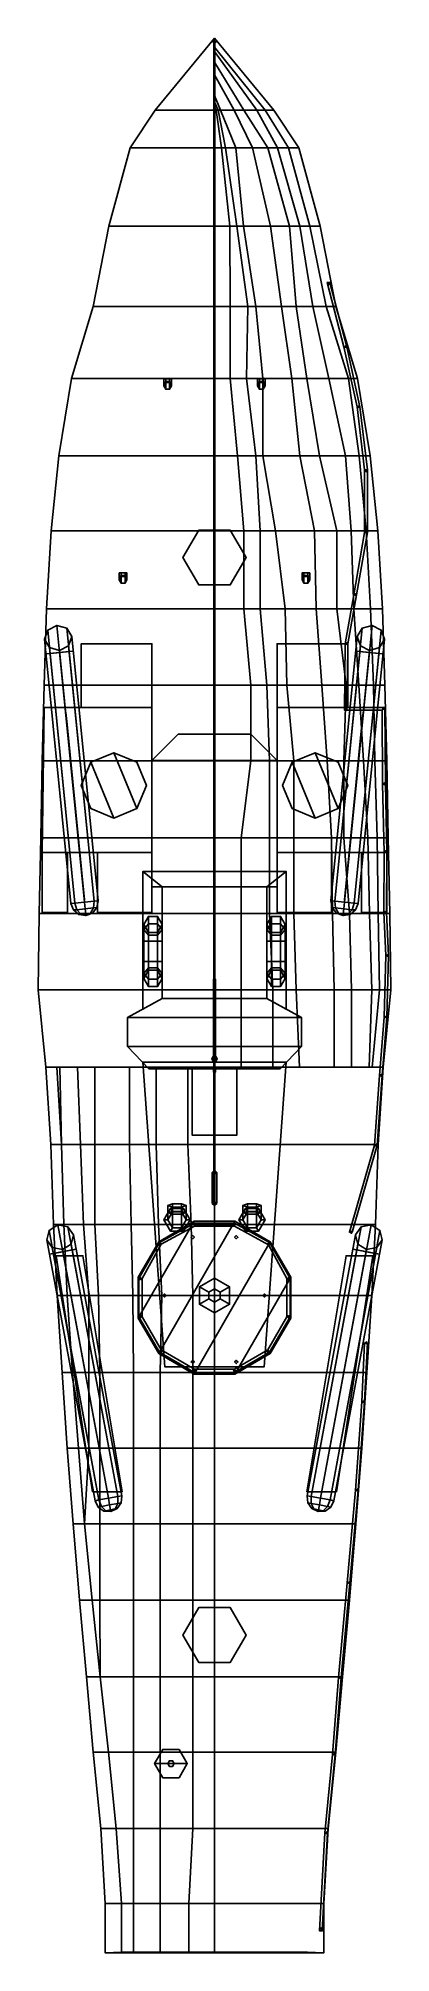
# Model space of a CAD drawing. Extents: x -3.2 to 3.2, y -17.6 to 17.6.
import ezdxf

# ---------------------------------------------------------------- set-up
doc = ezdxf.new("R2010")
doc.units = 0
doc.layers.get('0').update_dxf_attribs({"linetype": 'CONTINUOUS'})

msp = doc.modelspace()

# ---------------------------------------------------------------- linework, layer by layer
for points in [[(-1.09, 16.25, 3.21), (1.09, 16.25, 3.21), (0, 17.57, 3.25)], [(1.09, 16.25, 3.21), (0.93, 16.25, 2.83), (0, 17.41, 2.83), (0, 17.57, 3.25)], [(0, 17.56, 3.24), (-0.04, 17.52, 3.24), (-0.04, 17.52, 5.02), (0, 17.56, 5.02)], [(0, 17.48, 5.02), (0.04, 17.52, 5.02), (0, 17.56, 5.02), (-0.04, 17.52, 5.02)], [(-0.04, 17.52, 3.24), (0, 17.48, 3.24), (0, 17.48, 5.02), (-0.04, 17.52, 5.02)], [(-0.01, -1.16, 8.38), (0.005, -1.16, 8.39), (0.005, 17.52, 5.009), (-0.01, 17.52, 5)], [(0.005, -1.16, 8.37), (-0.01, -1.16, 8.38), (-0.01, 17.52, 5), (0.005, 17.52, 4.991)], [(0.04, 17.52, 3.24), (0, 17.56, 3.24), (0, 17.56, 5.02), (0.04, 17.52, 5.02)], [(0, 17.48, 3.24), (0.04, 17.52, 3.24), (0.04, 17.52, 5.02), (0, 17.48, 5.02)], [(0.93, 16.25, 2.83), (0.78, 16.25, 2.66), (0, 17.33, 2.66), (0, 17.41, 2.83)], [(0.78, 16.25, 2.66), (0.54, 16.25, 2.25), (0, 17.13, 2.25), (0, 17.33, 2.66)], [(0.005, -1.16, 8.39), (0.005, -1.16, 8.37), (0.005, 17.52, 4.991), (0.005, 17.52, 5.009)], [(0.54, 16.25, 2.25), (0.36, 16.25, 1.78), (0, 16.9, 1.78), (0, 17.13, 2.25)], [(0.36, 16.25, 1.78), (0.11, 16.25, 1), (0, 16.52, 1), (0, 16.9, 1.78)], [(0.11, 16.25, 1), (0.07, 16.25, 0.74), (0, 16.4, 0.74), (0, 16.52, 1)], [(-1.55, 15.56, 3.16), (1.55, 15.56, 3.16), (1.09, 16.25, 3.21), (-1.09, 16.25, 3.21)], [(0.07, 16.25, 0.74), (0.03, 16.25, 0.54), (0, 16.31, 0.54), (0, 16.4, 0.74)], [(0, 16.25, 0.4), (0, 16.31, 0.54), (0.03, 16.25, 0.54), (0, 16.25, 0.4)], [(0, 16.25, 0.4), (0.03, 16.25, 0.54), (0.13, 15.56, -0.01), (0, 15.56, -0.82)], [(0.2, 15.56, 0.3), (0.13, 15.56, -0.01), (0.03, 16.25, 0.54), (0.07, 16.25, 0.74)], [(0.39, 15.56, 1), (0.2, 15.56, 0.3), (0.07, 16.25, 0.74), (0.11, 16.25, 1)], [(0.7, 15.56, 1.78), (0.39, 15.56, 1), (0.11, 16.25, 1), (0.36, 16.25, 1.78)], [(0.98, 15.56, 2.25), (0.7, 15.56, 1.78), (0.36, 16.25, 1.78), (0.54, 16.25, 2.25)], [(1.16, 15.56, 2.47), (0.98, 15.56, 2.25), (0.54, 16.25, 2.25), (0.78, 16.25, 2.66)], [(1.36, 15.56, 2.63), (1.16, 15.56, 2.47), (0.78, 16.25, 2.66), (0.93, 16.25, 2.83)], [(1.55, 15.56, 3.16), (1.36, 15.56, 2.63), (0.93, 16.25, 2.83), (1.09, 16.25, 3.21)], [(-1.94, 14.12, 3.1), (1.94, 14.12, 3.1), (1.55, 15.56, 3.16), (-1.55, 15.56, 3.16)], [(0, 15.56, -0.82), (0.13, 15.56, -0.01), (0.28, 14.12, -0.1), (0, 14.12, -1.09)], [(0.41, 14.12, 0.3), (0.28, 14.12, -0.1), (0.13, 15.56, -0.01), (0.2, 15.56, 0.3)], [(0.53, 14.12, 0.73), (0.41, 14.12, 0.3), (0.2, 15.56, 0.3), (0.39, 15.56, 1)], [(1.03, 14.12, 1.78), (0.53, 14.12, 0.73), (0.39, 15.56, 1), (0.7, 15.56, 1.78)], [(1.38, 14.12, 2.2), (1.03, 14.12, 1.78), (0.7, 15.56, 1.78), (0.98, 15.56, 2.25)], [(1.57, 14.12, 2.36), (1.38, 14.12, 2.2), (0.98, 15.56, 2.25), (1.16, 15.56, 2.47)], [(1.75, 14.12, 2.44), (1.57, 14.12, 2.36), (1.16, 15.56, 2.47), (1.36, 15.56, 2.63)], [(1.94, 14.12, 3.1), (1.75, 14.12, 2.44), (1.36, 15.56, 2.63), (1.55, 15.56, 3.16)], [(-2.23, 12.65, 3.03), (2.23, 12.65, 3.03), (1.94, 14.12, 3.1), (-1.94, 14.12, 3.1)], [(0, 14.12, -1.09), (0.28, 14.12, -0.1), (0.29, 12.65, -0.49), (0, 12.65, -1.09)], [(0.61, 12.65, 0.3), (0.29, 12.65, -0.49), (0.28, 14.12, -0.1), (0.41, 14.12, 0.3)], [(0.76, 12.65, 0.73), (0.61, 12.65, 0.3), (0.41, 14.12, 0.3), (0.53, 14.12, 0.73)], [(1.23, 12.65, 1.6), (0.76, 12.65, 0.73), (0.53, 14.12, 0.73), (1.03, 14.12, 1.78)], [(1.5, 12.65, 1.91), (1.23, 12.65, 1.6), (1.03, 14.12, 1.78), (1.38, 14.12, 2.2)], [(1.81, 12.65, 2.15), (1.5, 12.65, 1.91), (1.38, 14.12, 2.2), (1.57, 14.12, 2.36)], [(2.05, 12.65, 2.26), (1.81, 12.65, 2.15), (1.57, 14.12, 2.36), (1.75, 14.12, 2.44)], [(2.23, 12.65, 3.03), (2.05, 12.65, 2.26), (1.75, 14.12, 2.44), (1.94, 14.12, 3.1)], [(2.38, 11.91, 3.32), (2.07, 13.09, 3.39), (2.12, 13.09, 3.39), (2.43, 11.91, 3.32)], [(2.43, 11.91, 3.32), (2.12, 13.09, 3.39), (2.07, 13.09, 3.39), (2.38, 11.91, 3.32)], [(2.11, 13.087, 3.04), (2.08, 13.07, 3.04), (2.08, 13.07, 3.39), (2.11, 13.087, 3.39)], [(2.08, 13.07, 3.04), (2.11, 13.053, 3.04), (2.11, 13.053, 3.39), (2.08, 13.07, 3.39)], [(2.11, 13.053, 3.04), (2.11, 13.087, 3.04), (2.11, 13.087, 3.39), (2.11, 13.053, 3.39)], [(-2.63, 11.33, 2.93), (2.63, 11.33, 2.93), (2.23, 12.65, 3.03), (-2.23, 12.65, 3.03)], [(0, 12.65, -1.09), (0.29, 12.65, -0.49), (0.29, 11.33, -0.83), (0, 11.33, -1.19)], [(0.59, 11.33, -0.43), (0.29, 11.33, -0.83), (0.29, 12.65, -0.49), (0.61, 12.65, 0.3)], [(0.89, 11.33, 0.17), (0.59, 11.33, -0.43), (0.61, 12.65, 0.3), (0.76, 12.65, 0.73)], [(1.42, 11.33, 1.17), (0.89, 11.33, 0.17), (0.76, 12.65, 0.73), (1.23, 12.65, 1.6)], [(1.7, 11.33, 1.5), (1.42, 11.33, 1.17), (1.23, 12.65, 1.6), (1.5, 12.65, 1.91)], [(2.1, 11.33, 1.79), (1.7, 11.33, 1.5), (1.5, 12.65, 1.91), (1.81, 12.65, 2.15)], [(2.46, 11.33, 1.9), (2.1, 11.33, 1.79), (1.81, 12.65, 2.15), (2.05, 12.65, 2.26)], [(2.63, 11.33, 2.93), (2.46, 11.33, 1.9), (2.05, 12.65, 2.26), (2.23, 12.65, 3.03)], [(2.67, 10.81, 3.24), (2.43, 11.91, 3.32), (2.38, 11.91, 3.32), (2.62, 10.81, 3.24)], [(2.62, 10.81, 3.24), (2.38, 11.91, 3.32), (2.43, 11.91, 3.32), (2.67, 10.81, 3.24)], [(2.42, 11.927, 2.97), (2.39, 11.91, 2.97), (2.39, 11.91, 3.32), (2.42, 11.927, 3.32)], [(2.39, 11.91, 2.97), (2.42, 11.893, 2.97), (2.42, 11.893, 3.32), (2.39, 11.91, 3.32)], [(2.42, 11.893, 2.97), (2.42, 11.927, 2.97), (2.42, 11.927, 3.32), (2.42, 11.893, 3.32)], [(-2.86, 9.91, 2.84), (2.86, 9.91, 2.84), (2.63, 11.33, 2.93), (-2.63, 11.33, 2.93)], [(-0.895, 11.271, 3.469), (-0.93, 11.21, 3.53), (-0.93, 11.32, 3.6), (-0.895, 11.32, 3.51)], [(-0.93, 11.21, 3.53), (-0.895, 11.13, 3.59), (-0.895, 11.32, 3.73), (-0.93, 11.32, 3.6)], [(-0.895, 11.32, 3.73), (-0.825, 11.32, 3.73), (-0.79, 11.32, 3.6), (-0.93, 11.32, 3.6)], [(-0.93, 11.32, 3.6), (-0.79, 11.32, 3.6), (-0.825, 11.32, 3.51), (-0.895, 11.32, 3.51)], [(-0.895, 11.251, 3.42), (-0.93, 11.19, 3.42), (-0.93, 11.21, 3.53), (-0.895, 11.271, 3.469)], [(-0.895, 11.251, 2.91), (-0.93, 11.19, 2.91), (-0.93, 11.19, 3.42), (-0.895, 11.251, 3.42)], [(-0.825, 11.271, 3.469), (-0.895, 11.271, 3.469), (-0.895, 11.32, 3.51), (-0.825, 11.32, 3.51)], [(-0.895, 11.13, 3.59), (-0.825, 11.13, 3.59), (-0.825, 11.32, 3.73), (-0.895, 11.32, 3.73)], [(-0.825, 11.251, 3.42), (-0.895, 11.251, 3.42), (-0.895, 11.271, 3.469), (-0.825, 11.271, 3.469)], [(-0.825, 11.251, 2.91), (-0.895, 11.251, 2.91), (-0.895, 11.251, 3.42), (-0.825, 11.251, 3.42)], [(-0.79, 11.21, 3.53), (-0.825, 11.271, 3.469), (-0.825, 11.32, 3.51), (-0.79, 11.32, 3.6)], [(-0.825, 11.13, 3.59), (-0.79, 11.21, 3.53), (-0.79, 11.32, 3.6), (-0.825, 11.32, 3.73)], [(-0.79, 11.19, 3.42), (-0.825, 11.251, 3.42), (-0.825, 11.271, 3.469), (-0.79, 11.21, 3.53)], [(-0.79, 11.19, 2.91), (-0.825, 11.251, 2.91), (-0.825, 11.251, 3.42), (-0.79, 11.19, 3.42)], [(0, 11.33, -1.19), (0.29, 11.33, -0.83), (0.42, 9.91, -0.83), (0, 9.91, -1.19)], [(0.76, 9.91, -0.48), (0.42, 9.91, -0.83), (0.29, 11.33, -0.83), (0.59, 11.33, -0.43)], [(0.89, 9.91, -0.27), (0.76, 9.91, -0.48), (0.59, 11.33, -0.43), (0.89, 11.33, 0.17)], [(0.79, 11.32, 3.6), (0.93, 11.32, 3.6), (0.895, 11.32, 3.51), (0.825, 11.32, 3.51)], [(0.825, 11.32, 3.73), (0.895, 11.32, 3.73), (0.93, 11.32, 3.6), (0.79, 11.32, 3.6)], [(0.79, 11.21, 3.53), (0.825, 11.13, 3.59), (0.825, 11.32, 3.73), (0.79, 11.32, 3.6)], [(0.825, 11.271, 3.469), (0.79, 11.21, 3.53), (0.79, 11.32, 3.6), (0.825, 11.32, 3.51)], [(0.825, 11.251, 3.42), (0.79, 11.19, 3.42), (0.79, 11.21, 3.53), (0.825, 11.271, 3.469)], [(0.825, 11.251, 2.91), (0.79, 11.19, 2.91), (0.79, 11.19, 3.42), (0.825, 11.251, 3.42)], [(0.895, 11.271, 3.469), (0.825, 11.271, 3.469), (0.825, 11.32, 3.51), (0.895, 11.32, 3.51)], [(0.825, 11.13, 3.59), (0.895, 11.13, 3.59), (0.895, 11.32, 3.73), (0.825, 11.32, 3.73)], [(0.895, 11.251, 3.42), (0.825, 11.251, 3.42), (0.825, 11.271, 3.469), (0.895, 11.271, 3.469)], [(0.895, 11.251, 2.91), (0.825, 11.251, 2.91), (0.825, 11.251, 3.42), (0.895, 11.251, 3.42)], [(1.57, 9.91, 0.84), (0.89, 9.91, -0.27), (0.89, 11.33, 0.17), (1.42, 11.33, 1.17)], [(0.895, 11.13, 3.59), (0.93, 11.21, 3.53), (0.93, 11.32, 3.6), (0.895, 11.32, 3.73)], [(0.93, 11.21, 3.53), (0.895, 11.271, 3.469), (0.895, 11.32, 3.51), (0.93, 11.32, 3.6)], [(0.93, 11.19, 3.42), (0.895, 11.251, 3.42), (0.895, 11.271, 3.469), (0.93, 11.21, 3.53)], [(0.93, 11.19, 2.91), (0.895, 11.251, 2.91), (0.895, 11.251, 3.42), (0.93, 11.19, 3.42)], [(1.93, 9.91, 1.25), (1.57, 9.91, 0.84), (1.42, 11.33, 1.17), (1.7, 11.33, 1.5)], [(2.41, 9.91, 1.53), (1.93, 9.91, 1.25), (1.7, 11.33, 1.5), (2.1, 11.33, 1.79)], [(2.66, 9.91, 1.59), (2.41, 9.91, 1.53), (2.1, 11.33, 1.79), (2.46, 11.33, 1.9)], [(2.86, 9.91, 2.84), (2.66, 9.91, 1.59), (2.46, 11.33, 1.9), (2.63, 11.33, 2.93)], [(-0.93, 11.19, 3.42), (-0.895, 11.129, 3.42), (-0.895, 11.13, 3.59), (-0.93, 11.21, 3.53)], [(-0.93, 11.19, 2.91), (-0.895, 11.129, 2.91), (-0.895, 11.129, 3.42), (-0.93, 11.19, 3.42)], [(-0.895, 11.129, 3.42), (-0.825, 11.129, 3.42), (-0.825, 11.13, 3.59), (-0.895, 11.13, 3.59)], [(-0.895, 11.129, 2.91), (-0.825, 11.129, 2.91), (-0.825, 11.129, 3.42), (-0.895, 11.129, 3.42)], [(-0.825, 11.129, 3.42), (-0.79, 11.19, 3.42), (-0.79, 11.21, 3.53), (-0.825, 11.13, 3.59)], [(-0.825, 11.129, 2.91), (-0.79, 11.19, 2.91), (-0.79, 11.19, 3.42), (-0.825, 11.129, 3.42)], [(0.79, 11.19, 3.42), (0.825, 11.129, 3.42), (0.825, 11.13, 3.59), (0.79, 11.21, 3.53)], [(0.79, 11.19, 2.91), (0.825, 11.129, 2.91), (0.825, 11.129, 3.42), (0.79, 11.19, 3.42)], [(0.825, 11.129, 3.42), (0.895, 11.129, 3.42), (0.895, 11.13, 3.59), (0.825, 11.13, 3.59)], [(0.825, 11.129, 2.91), (0.895, 11.129, 2.91), (0.895, 11.129, 3.42), (0.825, 11.129, 3.42)], [(0.895, 11.129, 3.42), (0.93, 11.19, 3.42), (0.93, 11.21, 3.53), (0.895, 11.13, 3.59)], [(0.895, 11.129, 2.91), (0.93, 11.19, 2.91), (0.93, 11.19, 3.42), (0.895, 11.129, 3.42)], [(2.81, 9.65, 3.63), (2.67, 10.81, 3.24), (2.62, 10.81, 3.24), (2.76, 9.65, 3.63)], [(2.76, 9.65, 3.63), (2.62, 10.81, 3.24), (2.67, 10.81, 3.24), (2.81, 9.65, 3.63)], [(2.66, 10.827, 2.89), (2.63, 10.81, 2.89), (2.63, 10.81, 3.24), (2.66, 10.827, 3.24)], [(2.63, 10.81, 2.89), (2.66, 10.793, 2.89), (2.66, 10.793, 3.24), (2.63, 10.81, 3.24)], [(2.66, 10.793, 2.89), (2.66, 10.827, 2.89), (2.66, 10.827, 3.24), (2.66, 10.793, 3.24)], [(-3, 8.53, 2.75), (3, 8.53, 2.75), (2.86, 9.91, 2.84), (-2.86, 9.91, 2.84)], [(0, 9.91, -1.19), (0.42, 9.91, -0.83), (0.54, 8.53, -0.83), (0, 8.53, -1.19)], [(0.84, 8.53, -0.59), (0.54, 8.53, -0.83), (0.42, 9.91, -0.83), (0.76, 9.91, -0.48)], [(1.12, 8.53, -0.27), (0.84, 8.53, -0.59), (0.76, 9.91, -0.48), (0.89, 9.91, -0.27)], [(1.84, 8.53, 0.75), (1.12, 8.53, -0.27), (0.89, 9.91, -0.27), (1.57, 9.91, 0.84)], [(2.25, 8.53, 1.08), (1.84, 8.53, 0.75), (1.57, 9.91, 0.84), (1.93, 9.91, 1.25)], [(2.51, 8.53, 1.22), (2.25, 8.53, 1.08), (1.93, 9.91, 1.25), (2.41, 9.91, 1.53)], [(2.79, 8.53, 1.3), (2.51, 8.53, 1.22), (2.41, 9.91, 1.53), (2.66, 9.91, 1.59)], [(3, 8.53, 2.75), (2.79, 8.53, 1.3), (2.66, 9.91, 1.59), (2.86, 9.91, 2.84)], [(2.81, 8.5, 3.56), (2.81, 9.65, 3.63), (2.76, 9.65, 3.63), (2.76, 8.5, 3.56)], [(2.76, 8.5, 3.56), (2.76, 9.65, 3.63), (2.81, 9.65, 3.63), (2.81, 8.5, 3.56)], [(2.8, 9.647, 2.81), (2.77, 9.63, 2.81), (2.77, 9.63, 3.63), (2.8, 9.647, 3.63)], [(2.77, 9.63, 2.81), (2.8, 9.613, 2.81), (2.8, 9.613, 3.63), (2.77, 9.63, 3.63)], [(2.8, 9.613, 2.81), (2.8, 9.647, 2.81), (2.8, 9.647, 3.63), (2.8, 9.613, 3.63)], [(-3.09, 7.1, 2.67), (3.09, 7.1, 2.67), (3, 8.53, 2.75), (-3, 8.53, 2.75)], [(-0.29, 8.542, 2.75), (-0.58, 8.04, 2.72), (-0.58, 8.04, 3.7), (-0.29, 8.542, 3.7)], [(0.29, 8.542, 2.75), (-0.29, 8.542, 2.75), (-0.29, 8.542, 3.7), (0.29, 8.542, 3.7)], [(0, 8.53, -1.19), (0.54, 8.53, -0.83), (0.54, 7.1, -0.94), (0, 7.1, -1.19)], [(0, -10.87, -0.697), (0, 8.53, -1.19), (0, 8.53, -1.24), (0, -10.87, -1.47)], [(0, -10.87, -1.47), (0, 8.53, -1.24), (0, 8.53, -1.19), (0, -10.87, -0.697)], [(0.58, 8.04, 2.72), (0.29, 8.542, 2.75), (0.29, 8.542, 3.7), (0.58, 8.04, 3.7)], [(0.84, 7.1, -0.76), (0.54, 7.1, -0.94), (0.54, 8.53, -0.83), (0.84, 8.53, -0.59)], [(1.3, 7.1, -0.27), (0.84, 7.1, -0.76), (0.84, 8.53, -0.59), (1.12, 8.53, -0.27)], [(1.87, 7.1, 0.48), (1.3, 7.1, -0.27), (1.12, 8.53, -0.27), (1.84, 8.53, 0.75)], [(2.25, 7.1, 0.84), (1.87, 7.1, 0.48), (1.84, 8.53, 0.75), (2.25, 8.53, 1.08)], [(2.56, 7.1, 0.97), (2.25, 7.1, 0.84), (2.25, 8.53, 1.08), (2.51, 8.53, 1.22)], [(2.87, 7.1, 1.04), (2.56, 7.1, 0.97), (2.51, 8.53, 1.22), (2.79, 8.53, 1.3)], [(2.56, 7.36, 3.5), (2.76, 8.5, 3.56), (2.81, 8.5, 3.56), (2.61, 7.36, 3.5)], [(2.61, 7.36, 3.5), (2.81, 8.5, 3.56), (2.76, 8.5, 3.56), (2.56, 7.36, 3.5)], [(2.8, 8.517, 2.74), (2.77, 8.5, 2.74), (2.77, 8.5, 3.56), (2.8, 8.517, 3.56)], [(2.77, 8.5, 2.74), (2.8, 8.483, 2.74), (2.8, 8.483, 3.56), (2.77, 8.5, 3.56)], [(3.09, 7.1, 2.67), (2.87, 7.1, 1.04), (2.79, 8.53, 1.3), (3, 8.53, 2.75)], [(2.8, 8.483, 2.74), (2.8, 8.517, 2.74), (2.8, 8.517, 3.56), (2.8, 8.483, 3.56)], [(-1.75, 7.76, 3.38), (-1.61, 7.76, 3.38), (-1.645, 7.76, 3.29), (-1.715, 7.76, 3.29)], [(-1.715, 7.76, 3.51), (-1.645, 7.76, 3.51), (-1.61, 7.76, 3.38), (-1.75, 7.76, 3.38)], [(-1.75, 7.65, 3.31), (-1.715, 7.57, 3.37), (-1.715, 7.76, 3.51), (-1.75, 7.76, 3.38)], [(-1.715, 7.711, 3.249), (-1.75, 7.65, 3.31), (-1.75, 7.76, 3.38), (-1.715, 7.76, 3.29)], [(-1.645, 7.711, 3.249), (-1.715, 7.711, 3.249), (-1.715, 7.76, 3.29), (-1.645, 7.76, 3.29)], [(-1.715, 7.57, 3.37), (-1.645, 7.57, 3.37), (-1.645, 7.76, 3.51), (-1.715, 7.76, 3.51)], [(-1.645, 7.57, 3.37), (-1.61, 7.65, 3.31), (-1.61, 7.76, 3.38), (-1.645, 7.76, 3.51)], [(-1.61, 7.65, 3.31), (-1.645, 7.711, 3.249), (-1.645, 7.76, 3.29), (-1.61, 7.76, 3.38)], [(-0.58, 8.04, 2.72), (-0.29, 7.538, 2.69), (-0.29, 7.538, 3.7), (-0.58, 8.04, 3.7)], [(0.29, 7.538, 2.69), (0.58, 8.04, 2.72), (0.58, 8.04, 3.7), (0.29, 7.538, 3.7)], [(1.645, 7.711, 3.249), (1.61, 7.65, 3.31), (1.61, 7.76, 3.38), (1.645, 7.76, 3.29)], [(1.61, 7.76, 3.38), (1.75, 7.76, 3.38), (1.715, 7.76, 3.29), (1.645, 7.76, 3.29)], [(1.61, 7.65, 3.31), (1.645, 7.57, 3.37), (1.645, 7.76, 3.51), (1.61, 7.76, 3.38)], [(1.645, 7.76, 3.51), (1.715, 7.76, 3.51), (1.75, 7.76, 3.38), (1.61, 7.76, 3.38)], [(1.645, 7.57, 3.37), (1.715, 7.57, 3.37), (1.715, 7.76, 3.51), (1.645, 7.76, 3.51)], [(1.715, 7.711, 3.249), (1.645, 7.711, 3.249), (1.645, 7.76, 3.29), (1.715, 7.76, 3.29)], [(1.715, 7.57, 3.37), (1.75, 7.65, 3.31), (1.75, 7.76, 3.38), (1.715, 7.76, 3.51)], [(1.75, 7.65, 3.31), (1.715, 7.711, 3.249), (1.715, 7.76, 3.29), (1.75, 7.76, 3.38)], [(-1.715, 7.691, 3.2), (-1.75, 7.63, 3.2), (-1.75, 7.65, 3.31), (-1.715, 7.711, 3.249)], [(-1.715, 7.691, 2.69), (-1.75, 7.63, 2.69), (-1.75, 7.63, 3.2), (-1.715, 7.691, 3.2)], [(-1.75, 7.63, 3.2), (-1.715, 7.569, 3.2), (-1.715, 7.57, 3.37), (-1.75, 7.65, 3.31)], [(-1.75, 7.63, 2.69), (-1.715, 7.569, 2.69), (-1.715, 7.569, 3.2), (-1.75, 7.63, 3.2)], [(-1.645, 7.691, 3.2), (-1.715, 7.691, 3.2), (-1.715, 7.711, 3.249), (-1.645, 7.711, 3.249)], [(-1.645, 7.691, 2.69), (-1.715, 7.691, 2.69), (-1.715, 7.691, 3.2), (-1.645, 7.691, 3.2)], [(-1.715, 7.569, 3.2), (-1.645, 7.569, 3.2), (-1.645, 7.57, 3.37), (-1.715, 7.57, 3.37)], [(-1.715, 7.569, 2.69), (-1.645, 7.569, 2.69), (-1.645, 7.569, 3.2), (-1.715, 7.569, 3.2)], [(-1.61, 7.63, 3.2), (-1.645, 7.691, 3.2), (-1.645, 7.711, 3.249), (-1.61, 7.65, 3.31)], [(-1.61, 7.63, 2.69), (-1.645, 7.691, 2.69), (-1.645, 7.691, 3.2), (-1.61, 7.63, 3.2)], [(-1.645, 7.569, 3.2), (-1.61, 7.63, 3.2), (-1.61, 7.65, 3.31), (-1.645, 7.57, 3.37)], [(-1.645, 7.569, 2.69), (-1.61, 7.63, 2.69), (-1.61, 7.63, 3.2), (-1.645, 7.569, 3.2)], [(-0.29, 7.538, 2.69), (0.29, 7.538, 2.69), (0.29, 7.538, 3.7), (-0.29, 7.538, 3.7)], [(1.645, 7.691, 3.2), (1.61, 7.63, 3.2), (1.61, 7.65, 3.31), (1.645, 7.711, 3.249)], [(1.645, 7.691, 2.69), (1.61, 7.63, 2.69), (1.61, 7.63, 3.2), (1.645, 7.691, 3.2)], [(1.61, 7.63, 3.2), (1.645, 7.569, 3.2), (1.645, 7.57, 3.37), (1.61, 7.65, 3.31)], [(1.61, 7.63, 2.69), (1.645, 7.569, 2.69), (1.645, 7.569, 3.2), (1.61, 7.63, 3.2)], [(1.715, 7.691, 3.2), (1.645, 7.691, 3.2), (1.645, 7.711, 3.249), (1.715, 7.711, 3.249)], [(1.715, 7.691, 2.69), (1.645, 7.691, 2.69), (1.645, 7.691, 3.2), (1.715, 7.691, 3.2)], [(1.645, 7.569, 3.2), (1.715, 7.569, 3.2), (1.715, 7.57, 3.37), (1.645, 7.57, 3.37)], [(1.645, 7.569, 2.69), (1.715, 7.569, 2.69), (1.715, 7.569, 3.2), (1.645, 7.569, 3.2)], [(1.75, 7.63, 3.2), (1.715, 7.691, 3.2), (1.715, 7.711, 3.249), (1.75, 7.65, 3.31)], [(1.75, 7.63, 2.69), (1.715, 7.691, 2.69), (1.715, 7.691, 3.2), (1.75, 7.63, 3.2)], [(1.715, 7.569, 3.2), (1.75, 7.63, 3.2), (1.75, 7.65, 3.31), (1.715, 7.57, 3.37)], [(1.715, 7.569, 2.69), (1.75, 7.63, 2.69), (1.75, 7.63, 3.2), (1.715, 7.569, 3.2)], [(2.6, 7.377, 2.68), (2.57, 7.36, 2.68), (2.57, 7.36, 3.5), (2.6, 7.377, 3.5)], [(2.6, 7.343, 2.68), (2.6, 7.377, 2.68), (2.6, 7.377, 3.5), (2.6, 7.343, 3.5)], [(-3.13, 5.7, 2.62), (3.13, 5.7, 2.62), (3.09, 7.1, 2.67), (-3.09, 7.1, 2.67)], [(0, 7.1, -1.19), (0.54, 7.1, -0.94), (0.67, 5.7, -0.94), (0, 5.7, -1.19)], [(0.96, 5.7, -0.76), (0.67, 5.7, -0.94), (0.54, 7.1, -0.94), (0.84, 7.1, -0.76)], [(1.33, 5.7, -0.43), (0.96, 5.7, -0.76), (0.84, 7.1, -0.76), (1.3, 7.1, -0.27)], [(1.97, 5.7, 0.31), (1.33, 5.7, -0.43), (1.3, 7.1, -0.27), (1.87, 7.1, 0.48)], [(2.42, 5.7, 0.64), (1.97, 5.7, 0.31), (1.87, 7.1, 0.48), (2.25, 7.1, 0.84)], [(2.65, 5.7, 0.75), (2.42, 5.7, 0.64), (2.25, 7.1, 0.84), (2.56, 7.1, 0.97)], [(2.45, 6.46, 3.46), (2.61, 7.36, 3.5), (2.56, 7.36, 3.5), (2.4, 6.46, 3.46)], [(2.4, 6.46, 3.46), (2.56, 7.36, 3.5), (2.61, 7.36, 3.5), (2.45, 6.46, 3.46)], [(2.92, 5.7, 0.83), (2.65, 5.7, 0.75), (2.56, 7.1, 0.97), (2.87, 7.1, 1.04)], [(2.57, 7.36, 2.68), (2.6, 7.343, 2.68), (2.6, 7.343, 3.5), (2.57, 7.36, 3.5)], [(3.13, 5.7, 2.62), (2.92, 5.7, 0.83), (2.87, 7.1, 1.04), (3.09, 7.1, 2.67)], [(-2.639, 1.695, 3.27), (-2.566, 1.702, 3.447), (-3.065, 6.708, 3.447), (-3.122, 6.541, 3.27)], [(-2.566, 1.702, 3.447), (-2.39, 1.72, 3.52), (-2.897, 6.795, 3.52), (-3.065, 6.708, 3.447)], [(-2.39, 1.72, 3.52), (-2.214, 1.738, 3.447), (-2.714, 6.743, 3.447), (-2.897, 6.795, 3.52)], [(-2.214, 1.738, 3.447), (-2.141, 1.745, 3.27), (-2.625, 6.591, 3.27), (-2.714, 6.743, 3.447)], [(2.141, 1.745, 3.27), (2.214, 1.738, 3.447), (2.714, 6.743, 3.447), (2.625, 6.591, 3.27)], [(2.214, 1.738, 3.447), (2.39, 1.72, 3.52), (2.897, 6.795, 3.52), (2.714, 6.743, 3.447)], [(2.39, 1.72, 3.52), (2.566, 1.702, 3.447), (3.065, 6.708, 3.447), (2.897, 6.795, 3.52)], [(2.566, 1.702, 3.447), (2.639, 1.695, 3.27), (3.122, 6.541, 3.27), (3.065, 6.708, 3.447)], [(-2.566, 1.702, 3.093), (-2.639, 1.695, 3.27), (-3.122, 6.541, 3.27), (-3.034, 6.389, 3.093)], [(-2.39, 1.72, 3.02), (-2.566, 1.702, 3.093), (-3.034, 6.389, 3.093), (-2.851, 6.337, 3.02)], [(-2.214, 1.738, 3.093), (-2.39, 1.72, 3.02), (-2.851, 6.337, 3.02), (-2.682, 6.424, 3.093)], [(-2.141, 1.745, 3.27), (-2.214, 1.738, 3.093), (-2.682, 6.424, 3.093), (-2.625, 6.591, 3.27)], [(-1.15, 5.29, 3.63), (-1.15, 6.46, 2.64), (-2.45, 6.46, 2.64), (-2.45, 5.29, 3.63)], [(-2.45, 5.29, 3.63), (-2.45, 6.46, 2.64), (-1.15, 6.46, 2.64), (-1.15, 5.29, 3.63)], [(2.45, 5.29, 3.63), (2.45, 6.46, 2.64), (1.15, 6.46, 2.64), (1.15, 5.29, 3.63)], [(1.15, 5.29, 3.63), (1.15, 6.46, 2.64), (2.45, 6.46, 2.64), (2.45, 5.29, 3.63)], [(2.214, 1.738, 3.093), (2.141, 1.745, 3.27), (2.625, 6.591, 3.27), (2.682, 6.424, 3.093)], [(2.39, 1.72, 3.02), (2.214, 1.738, 3.093), (2.682, 6.424, 3.093), (2.851, 6.337, 3.02)], [(2.39, 5.24, 4.29), (2.4, 6.46, 3.46), (2.45, 6.46, 3.46), (2.44, 5.29, 4.29)], [(2.44, 5.29, 4.29), (2.45, 6.46, 3.46), (2.4, 6.46, 3.46), (2.39, 5.24, 4.29)], [(2.566, 1.702, 3.093), (2.39, 1.72, 3.02), (2.851, 6.337, 3.02), (3.034, 6.389, 3.093)], [(2.44, 6.477, 2.64), (2.41, 6.46, 2.64), (2.41, 6.46, 3.46), (2.44, 6.477, 3.46)], [(2.41, 6.46, 2.64), (2.44, 6.443, 2.64), (2.44, 6.443, 3.46), (2.41, 6.46, 3.46)], [(2.44, 6.443, 2.64), (2.44, 6.477, 2.64), (2.44, 6.477, 3.46), (2.44, 6.443, 3.46)], [(2.639, 1.695, 3.27), (2.566, 1.702, 3.093), (3.034, 6.389, 3.093), (3.122, 6.541, 3.27)], [(-2.598, 6.322, 3.27), (-2.671, 6.315, 3.093), (-3.096, 6.272, 3.27), (-3.023, 6.28, 3.447)], [(-2.671, 6.315, 3.093), (-2.847, 6.297, 3.02), (-3.023, 6.28, 3.093), (-3.096, 6.272, 3.27)], [(-2.671, 6.315, 3.447), (-2.598, 6.322, 3.27), (-3.023, 6.28, 3.447), (-2.847, 6.297, 3.52)], [(3.096, 6.272, 3.27), (3.023, 6.28, 3.093), (2.598, 6.322, 3.27), (2.671, 6.315, 3.447)], [(3.023, 6.28, 3.093), (2.847, 6.297, 3.02), (2.671, 6.315, 3.093), (2.598, 6.322, 3.27)], [(3.023, 6.28, 3.447), (3.096, 6.272, 3.27), (2.671, 6.315, 3.447), (2.847, 6.297, 3.52)], [(-3.17, 4.31, 2.56), (3.17, 4.31, 2.56), (3.13, 5.7, 2.62), (-3.13, 5.7, 2.62)], [(0, 5.7, -1.19), (0.67, 5.7, -0.94), (0.67, 4.31, -1), (0, 4.31, -1.19)], [(1.01, 4.31, -0.83), (0.67, 4.31, -1), (0.67, 5.7, -0.94), (0.96, 5.7, -0.76)], [(1.46, 4.31, -0.43), (1.01, 4.31, -0.83), (0.96, 5.7, -0.76), (1.33, 5.7, -0.43)], [(2.07, 4.31, 0.19), (1.46, 4.31, -0.43), (1.33, 5.7, -0.43), (1.97, 5.7, 0.31)], [(2.38, 4.31, 0.41), (2.07, 4.31, 0.19), (1.97, 5.7, 0.31), (2.42, 5.7, 0.64)], [(2.74, 4.31, 0.58), (2.38, 4.31, 0.41), (2.42, 5.7, 0.64), (2.65, 5.7, 0.75)], [(2.95, 4.31, 0.64), (2.74, 4.31, 0.58), (2.65, 5.7, 0.75), (2.92, 5.7, 0.83)], [(3.17, 4.31, 2.56), (2.95, 4.31, 0.64), (2.92, 5.7, 0.83), (3.13, 5.7, 2.62)], [(-1.15, 2.63, 3.63), (-1.15, 5.29, 3.63), (-3.13, 5.29, 3.63), (-3.17, 2.63, 3.63)], [(-3.17, 2.63, 3.63), (-3.13, 5.29, 3.63), (-1.15, 5.29, 3.63), (-1.15, 2.63, 3.63)], [(1.15, 2.63, 3.63), (1.15, 5.29, 3.63), (3.13, 5.29, 3.63), (3.17, 2.63, 3.63)], [(3.17, 2.63, 3.63), (3.13, 5.29, 3.63), (1.15, 5.29, 3.63), (1.15, 2.63, 3.63)], [(3.08, 5.24, 4.29), (2.39, 5.24, 4.29), (2.44, 5.29, 4.29), (3.13, 5.29, 4.29)], [(3.13, 5.29, 4.29), (2.44, 5.29, 4.29), (2.39, 5.24, 4.29), (3.08, 5.24, 4.29)], [(2.43, 5.287, 3.63), (2.4, 5.27, 3.63), (2.4, 5.27, 4.29), (2.43, 5.287, 4.29)], [(2.4, 5.27, 3.63), (2.43, 5.253, 3.63), (2.43, 5.253, 4.29), (2.4, 5.27, 4.29)], [(2.43, 5.253, 3.63), (2.43, 5.287, 3.63), (2.43, 5.287, 4.29), (2.43, 5.253, 4.29)], [(3.14, 3.89, 4.29), (3.13, 5.29, 4.29), (3.08, 5.24, 4.29), (3.09, 3.89, 4.29)], [(3.09, 3.89, 4.29), (3.08, 5.24, 4.29), (3.13, 5.29, 4.29), (3.14, 3.89, 4.29)], [(3.12, 5.287, 3.63), (3.09, 5.27, 3.63), (3.09, 5.27, 4.29), (3.12, 5.287, 4.29)], [(3.09, 5.27, 3.63), (3.12, 5.253, 3.63), (3.12, 5.253, 4.29), (3.09, 5.27, 4.29)], [(3.12, 5.253, 3.63), (3.12, 5.287, 3.63), (3.12, 5.287, 4.29), (3.12, 5.253, 4.29)], [(-2.39, 1.76, 2.48), (-2.71, 4.98, 2.55), (-2.73, 5.2, 3.02), (-2.39, 1.76, 3.02)], [(-2.39, 1.76, 3.02), (-2.73, 5.2, 3.02), (-2.71, 4.98, 2.55), (-2.39, 1.76, 2.48)], [(2.39, 1.76, 3.02), (2.73, 5.2, 3.02), (2.71, 4.98, 2.55), (2.39, 1.76, 2.48)], [(2.39, 1.76, 2.48), (2.71, 4.98, 2.55), (2.73, 5.2, 3.02), (2.39, 1.76, 3.02)], [(-0.67, 4.8, 4.58), (-0.67, 4.8, 2.58), (-1.15, 4.32, 2.55), (-1.15, 4.32, 4.74)], [(1.15, 4.32, 4.74), (0.67, 4.8, 4.58), (-0.67, 4.8, 4.58), (-1.15, 4.32, 4.74)], [(0.67, 4.8, 4.58), (0.67, 4.8, 2.58), (-0.67, 4.8, 2.58), (-0.67, 4.8, 4.58)], [(1.15, 4.32, 2.55), (0.67, 4.8, 2.58), (0.67, 4.8, 4.58), (1.15, 4.32, 4.74)], [(-3.19, 2.9, 2.53), (3.19, 2.9, 2.53), (3.17, 4.31, 2.56), (-3.17, 4.31, 2.56)], [(-2.274, 4.284, 2.55), (-2.45, 3.86, 2.55), (-2.45, 3.86, 4.76), (-2.274, 4.284, 4.76)], [(-2.45, 3.86, 3.76), (-2.274, 4.284, 3.76), (-2.274, 4.284, 4.76), (-2.45, 3.86, 4.76)], [(-1.85, 3.26, 3.76), (-2.274, 4.284, 3.76), (-2.45, 3.86, 3.76), (-2.274, 3.436, 3.76)], [(-1.85, 4.46, 2.56), (-2.274, 4.284, 2.55), (-2.274, 4.284, 4.76), (-1.85, 4.46, 4.76)], [(-2.274, 4.284, 3.76), (-1.85, 4.46, 3.76), (-1.85, 4.46, 4.76), (-2.274, 4.284, 4.76)], [(-1.426, 3.436, 3.76), (-1.85, 4.46, 3.76), (-2.274, 4.284, 3.76), (-1.85, 3.26, 3.76)], [(-1.426, 4.284, 2.55), (-1.85, 4.46, 2.56), (-1.85, 4.46, 4.76), (-1.426, 4.284, 4.76)], [(-1.85, 4.46, 3.76), (-1.426, 4.284, 3.76), (-1.426, 4.284, 4.76), (-1.85, 4.46, 4.76)], [(-1.25, 3.86, 3.76), (-1.426, 4.284, 3.76), (-1.85, 4.46, 3.76), (-1.426, 3.436, 3.76)], [(-1.25, 3.86, 2.55), (-1.426, 4.284, 2.55), (-1.426, 4.284, 4.76), (-1.25, 3.86, 4.76)], [(-1.426, 4.284, 3.76), (-1.25, 3.86, 3.76), (-1.25, 3.86, 4.76), (-1.426, 4.284, 4.76)], [(-1.15, 4.32, 4.74), (-1.15, 4.32, 2.55), (-1.15, 2, 2.49), (-1.15, 2, 4.74)], [(1.15, 2, 4.74), (1.15, 4.32, 4.74), (-1.15, 4.32, 4.74), (-1.15, 2, 4.74)], [(0, 4.31, -1.19), (0.67, 4.31, -1), (0.49, 2.9, -1.08), (0, 2.9, -1.19)], [(1.01, 2.9, -0.88), (0.49, 2.9, -1.08), (0.67, 4.31, -1), (1.01, 4.31, -0.83)], [(1.46, 2.9, -0.54), (1.01, 2.9, -0.88), (1.01, 4.31, -0.83), (1.46, 4.31, -0.43)], [(1.15, 2, 2.49), (1.15, 4.32, 2.55), (1.15, 4.32, 4.74), (1.15, 2, 4.74)], [(1.426, 4.284, 2.55), (1.25, 3.86, 2.55), (1.25, 3.86, 4.76), (1.426, 4.284, 4.76)], [(1.25, 3.86, 3.76), (1.426, 4.284, 3.76), (1.426, 4.284, 4.76), (1.25, 3.86, 4.76)], [(1.85, 3.26, 3.76), (1.426, 4.284, 3.76), (1.25, 3.86, 3.76), (1.426, 3.436, 3.76)], [(1.85, 4.46, 2.56), (1.426, 4.284, 2.55), (1.426, 4.284, 4.76), (1.85, 4.46, 4.76)], [(1.426, 4.284, 3.76), (1.85, 4.46, 3.76), (1.85, 4.46, 4.76), (1.426, 4.284, 4.76)], [(2.274, 3.436, 3.76), (1.85, 4.46, 3.76), (1.426, 4.284, 3.76), (1.85, 3.26, 3.76)], [(2.15, 2.9, 0.1), (1.46, 2.9, -0.54), (1.46, 4.31, -0.43), (2.07, 4.31, 0.19)], [(2.274, 4.284, 2.55), (1.85, 4.46, 2.56), (1.85, 4.46, 4.76), (2.274, 4.284, 4.76)], [(1.85, 4.46, 3.76), (2.274, 4.284, 3.76), (2.274, 4.284, 4.76), (1.85, 4.46, 4.76)], [(2.45, 3.86, 3.76), (2.274, 4.284, 3.76), (1.85, 4.46, 3.76), (2.274, 3.436, 3.76)], [(2.38, 2.9, 0.25), (2.15, 2.9, 0.1), (2.07, 4.31, 0.19), (2.38, 4.31, 0.41)], [(2.45, 3.86, 2.55), (2.274, 4.284, 2.55), (2.274, 4.284, 4.76), (2.45, 3.86, 4.76)], [(2.274, 4.284, 3.76), (2.45, 3.86, 3.76), (2.45, 3.86, 4.76), (2.274, 4.284, 4.76)], [(2.82, 2.9, 0.44), (2.38, 2.9, 0.25), (2.38, 4.31, 0.41), (2.74, 4.31, 0.58)], [(2.99, 2.9, 0.49), (2.82, 2.9, 0.44), (2.74, 4.31, 0.58), (2.95, 4.31, 0.64)], [(3.19, 2.9, 2.53), (2.99, 2.9, 0.49), (2.95, 4.31, 0.64), (3.17, 4.31, 2.56)], [(3.17, 2.63, 4.29), (3.14, 3.89, 4.29), (3.09, 3.89, 4.29), (3.12, 2.63, 4.29)], [(3.12, 2.63, 4.29), (3.09, 3.89, 4.29), (3.14, 3.89, 4.29), (3.17, 2.63, 4.29)], [(3.13, 3.907, 3.63), (3.1, 3.89, 3.63), (3.1, 3.89, 4.29), (3.13, 3.907, 4.29)], [(3.1, 3.89, 3.63), (3.13, 3.873, 3.63), (3.13, 3.873, 4.29), (3.1, 3.89, 4.29)], [(3.13, 3.873, 3.63), (3.13, 3.907, 3.63), (3.13, 3.907, 4.29), (3.13, 3.873, 4.29)], [(-2.45, 3.86, 2.55), (-2.274, 3.436, 2.54), (-2.274, 3.436, 4.76), (-2.45, 3.86, 4.76)], [(-2.274, 3.436, 3.76), (-2.45, 3.86, 3.76), (-2.45, 3.86, 4.76), (-2.274, 3.436, 4.76)], [(-1.426, 3.436, 2.54), (-1.25, 3.86, 2.55), (-1.25, 3.86, 4.76), (-1.426, 3.436, 4.76)], [(-1.25, 3.86, 3.76), (-1.426, 3.436, 3.76), (-1.426, 3.436, 4.76), (-1.25, 3.86, 4.76)], [(1.25, 3.86, 2.55), (1.426, 3.436, 2.54), (1.426, 3.436, 4.76), (1.25, 3.86, 4.76)], [(1.426, 3.436, 3.76), (1.25, 3.86, 3.76), (1.25, 3.86, 4.76), (1.426, 3.436, 4.76)], [(2.274, 3.436, 2.54), (2.45, 3.86, 2.55), (2.45, 3.86, 4.76), (2.274, 3.436, 4.76)], [(2.45, 3.86, 3.76), (2.274, 3.436, 3.76), (2.274, 3.436, 4.76), (2.45, 3.86, 4.76)], [(-2.274, 3.436, 2.54), (-1.85, 3.26, 2.53), (-1.85, 3.26, 4.76), (-2.274, 3.436, 4.76)], [(-1.85, 3.26, 3.76), (-2.274, 3.436, 3.76), (-2.274, 3.436, 4.76), (-1.85, 3.26, 4.76)], [(-1.85, 3.26, 2.53), (-1.426, 3.436, 2.54), (-1.426, 3.436, 4.76), (-1.85, 3.26, 4.76)], [(-1.426, 3.436, 3.76), (-1.85, 3.26, 3.76), (-1.85, 3.26, 4.76), (-1.426, 3.436, 4.76)], [(1.426, 3.436, 2.54), (1.85, 3.26, 2.53), (1.85, 3.26, 4.76), (1.426, 3.436, 4.76)], [(1.85, 3.26, 3.76), (1.426, 3.436, 3.76), (1.426, 3.436, 4.76), (1.85, 3.26, 4.76)], [(1.85, 3.26, 2.53), (2.274, 3.436, 2.54), (2.274, 3.436, 4.76), (1.85, 3.26, 4.76)], [(2.274, 3.436, 3.76), (1.85, 3.26, 3.76), (1.85, 3.26, 4.76), (2.274, 3.436, 4.76)], [(-3.22, 1.51, 2.48), (3.22, 1.51, 2.48), (3.19, 2.9, 2.53), (-3.19, 2.9, 2.53)], [(0, 2.9, -1.19), (0.49, 2.9, -1.08), (0.49, 1.51, -1.11), (0, 1.51, -1.19)], [(1.01, 1.51, -0.93), (0.49, 1.51, -1.11), (0.49, 2.9, -1.08), (1.01, 2.9, -0.88)], [(1.46, 1.51, -0.63), (1.01, 1.51, -0.93), (1.01, 2.9, -0.88), (1.46, 2.9, -0.54)], [(2.17, 1.51, -0.01), (1.46, 1.51, -0.63), (1.46, 2.9, -0.54), (2.15, 2.9, 0.1)], [(2.48, 1.51, 0.17), (2.17, 1.51, -0.01), (2.15, 2.9, 0.1), (2.38, 2.9, 0.25)], [(2.85, 1.51, 0.33), (2.48, 1.51, 0.17), (2.38, 2.9, 0.25), (2.82, 2.9, 0.44)], [(3.01, 1.51, 0.35), (2.85, 1.51, 0.33), (2.82, 2.9, 0.44), (2.99, 2.9, 0.49)], [(3.22, 1.51, 2.48), (3.01, 1.51, 0.35), (2.99, 2.9, 0.49), (3.19, 2.9, 2.53)], [(-2.7, 1.53, 2.48), (-2.7, 2.63, 3.63), (-3.17, 2.63, 3.63), (-3.17, 1.53, 2.48)], [(-3.17, 1.53, 2.48), (-3.17, 2.63, 3.63), (-2.7, 2.63, 3.63), (-2.7, 1.53, 2.48)], [(-2.15, 1.53, 2.48), (-2.15, 2.63, 3.63), (-1.15, 2.63, 3.63), (-1.15, 1.53, 2.48)], [(-1.15, 1.53, 2.48), (-1.15, 2.63, 3.63), (-2.15, 2.63, 3.63), (-2.15, 1.53, 2.48)], [(1.15, 1.53, 2.48), (1.15, 2.63, 3.63), (2.15, 2.63, 3.63), (2.15, 1.53, 2.48)], [(2.15, 1.53, 2.48), (2.15, 2.63, 3.63), (1.15, 2.63, 3.63), (1.15, 1.53, 2.48)], [(3.17, 1.53, 2.48), (3.17, 2.63, 3.63), (2.7, 2.63, 3.63), (2.7, 1.53, 2.48)], [(2.7, 1.53, 2.48), (2.7, 2.63, 3.63), (3.17, 2.63, 3.63), (3.17, 1.53, 2.48)], [(3.11, 1.53, 3.13), (3.12, 2.63, 4.29), (3.17, 2.63, 4.29), (3.16, 1.53, 3.13)], [(3.16, 1.53, 3.13), (3.17, 2.63, 4.29), (3.12, 2.63, 4.29), (3.11, 1.53, 3.13)], [(3.16, 2.667, 3.63), (3.13, 2.65, 3.63), (3.13, 2.65, 4.29), (3.16, 2.667, 4.29)], [(3.13, 2.65, 3.63), (3.16, 2.633, 3.63), (3.16, 2.633, 4.29), (3.13, 2.65, 4.29)], [(3.16, 2.633, 3.63), (3.16, 2.667, 3.63), (3.16, 2.667, 4.29), (3.16, 2.633, 4.29)], [(-1.32, 2.28, 5.03), (-1.32, 2.28, 4.87), (-1.32, -0.247, 4.87), (-1.32, -0.247, 5.03)], [(-0.96, -0.05, 5.03), (-0.96, 2, 5.03), (-1.32, 2.28, 5.03), (-1.32, -0.247, 5.03)], [(1.32, 2.28, 5.03), (1.32, 2.28, 4.87), (-1.32, 2.28, 4.87), (-1.32, 2.28, 5.03)], [(-1.32, -0.247, 4.87), (-1.32, 2.28, 4.87), (-0.96, 2, 4.87), (-0.96, -0.05, 4.87)], [(-0.96, 2, 5.03), (0.96, 2, 5.03), (1.32, 2.28, 5.03), (-1.32, 2.28, 5.03)], [(-1.32, 2.28, 4.87), (1.32, 2.28, 4.87), (0.96, 2, 4.87), (-0.96, 2, 4.87)], [(0.96, 2, 5.03), (0.96, -0.05, 5.03), (1.32, -0.247, 5.03), (1.32, 2.28, 5.03)], [(1.32, 2.28, 4.87), (1.32, -0.247, 4.87), (0.96, -0.05, 4.87), (0.96, 2, 4.87)], [(1.32, -0.247, 4.87), (1.32, 2.28, 4.87), (1.32, 2.28, 5.03), (1.32, -0.247, 5.03)], [(-1.15, 2, 4.74), (-1.15, 2, 2.49), (1.15, 2, 2.49), (1.15, 2, 4.74)], [(-0.96, 2, 5.03), (-0.96, 2, 2.49), (-0.96, -0.05, 2.42), (-0.96, -0.05, 5.03)], [(0.96, -0.05, 3.57), (0.96, 2, 3.57), (-0.96, 2, 3.57), (-0.96, -0.05, 3.57)], [(0.96, 2, 5.03), (0.96, 2, 4.74), (-0.96, 2, 4.74), (-0.96, 2, 5.03)], [(0.96, 2, 4.74), (0.96, 2, 5.03), (-0.96, 2, 5.03), (-0.96, 2, 4.74)], [(-0.96, 2, 5.03), (-0.96, -0.05, 5.03), (-0.96, -0.05, 3.57), (-0.96, 2, 3.57)], [(0.96, -0.05, 2.42), (0.96, 2, 2.49), (0.96, 2, 5.03), (0.96, -0.05, 5.03)], [(0.96, -0.05, 5.03), (0.96, 2, 5.03), (0.96, 2, 3.57), (0.96, -0.05, 3.57)], [(-3.24, 0.11, 2.45), (3.24, 0.11, 2.45), (3.22, 1.51, 2.48), (-3.22, 1.51, 2.48)], [(-2.53, 1.58, 3.423), (-2.566, 1.702, 3.447), (-2.639, 1.695, 3.27), (-2.593, 1.574, 3.27)], [(-2.593, 1.574, 3.27), (-2.639, 1.695, 3.27), (-2.566, 1.702, 3.093), (-2.53, 1.58, 3.117)], [(-2.456, 1.496, 3.358), (-2.53, 1.58, 3.423), (-2.593, 1.574, 3.27), (-2.493, 1.492, 3.27)], [(-2.493, 1.492, 3.27), (-2.593, 1.574, 3.27), (-2.53, 1.58, 3.117), (-2.456, 1.496, 3.182)], [(-2.378, 1.596, 3.487), (-2.39, 1.72, 3.52), (-2.566, 1.702, 3.447), (-2.53, 1.58, 3.423)], [(-2.53, 1.58, 3.117), (-2.566, 1.702, 3.093), (-2.39, 1.72, 3.02), (-2.378, 1.596, 3.053)], [(-2.368, 1.505, 3.395), (-2.378, 1.596, 3.487), (-2.53, 1.58, 3.423), (-2.456, 1.496, 3.358)], [(-2.456, 1.496, 3.182), (-2.53, 1.58, 3.117), (-2.378, 1.596, 3.053), (-2.368, 1.505, 3.145)], [(-2.365, 1.471, 3.27), (-2.456, 1.496, 3.358), (-2.493, 1.492, 3.27), (-2.365, 1.471, 3.27)], [(-2.365, 1.471, 3.27), (-2.493, 1.492, 3.27), (-2.456, 1.496, 3.182), (-2.365, 1.471, 3.27)], [(-2.365, 1.471, 3.27), (-2.368, 1.505, 3.395), (-2.456, 1.496, 3.358), (-2.365, 1.471, 3.27)], [(-2.365, 1.471, 3.27), (-2.456, 1.496, 3.182), (-2.368, 1.505, 3.145), (-2.365, 1.471, 3.27)], [(-2.225, 1.611, 3.423), (-2.214, 1.738, 3.447), (-2.39, 1.72, 3.52), (-2.378, 1.596, 3.487)], [(-2.378, 1.596, 3.053), (-2.39, 1.72, 3.02), (-2.214, 1.738, 3.093), (-2.225, 1.611, 3.117)], [(-2.281, 1.513, 3.358), (-2.225, 1.611, 3.423), (-2.378, 1.596, 3.487), (-2.368, 1.505, 3.395)], [(-2.368, 1.505, 3.145), (-2.378, 1.596, 3.053), (-2.225, 1.611, 3.117), (-2.281, 1.513, 3.182)], [(-2.365, 1.471, 3.27), (-2.281, 1.513, 3.358), (-2.368, 1.505, 3.395), (-2.365, 1.471, 3.27)], [(-2.365, 1.471, 3.27), (-2.368, 1.505, 3.145), (-2.281, 1.513, 3.182), (-2.365, 1.471, 3.27)], [(-2.365, 1.471, 3.27), (-2.244, 1.517, 3.27), (-2.281, 1.513, 3.358), (-2.365, 1.471, 3.27)], [(-2.365, 1.471, 3.27), (-2.281, 1.513, 3.182), (-2.244, 1.517, 3.27), (-2.365, 1.471, 3.27)], [(-2.244, 1.517, 3.27), (-2.162, 1.617, 3.27), (-2.225, 1.611, 3.423), (-2.281, 1.513, 3.358)], [(-2.281, 1.513, 3.182), (-2.225, 1.611, 3.117), (-2.162, 1.617, 3.27), (-2.244, 1.517, 3.27)], [(-2.162, 1.617, 3.27), (-2.141, 1.745, 3.27), (-2.214, 1.738, 3.447), (-2.225, 1.611, 3.423)], [(-2.225, 1.611, 3.117), (-2.214, 1.738, 3.093), (-2.141, 1.745, 3.27), (-2.162, 1.617, 3.27)], [(-1.3, 1.31, 3.09), (-1.215, 1.457, 3.09), (-1.215, 1.323, 2.767), (-1.3, 1.219, 2.871)], [(-1.3, 1.219, 4.379), (-1.215, 1.323, 4.483), (-1.215, 1.457, 4.16), (-1.3, 1.31, 4.16)], [(-1.215, 1.457, 3.09), (-1.3, 1.31, 3.09), (-1.3, 1.31, 4.16), (-1.215, 1.457, 4.16)], [(-1.215, 1.457, 3.09), (-1.045, 1.457, 3.09), (-1.045, 1.323, 2.767), (-1.215, 1.323, 2.767)], [(-1.215, 1.323, 4.483), (-1.045, 1.323, 4.483), (-1.045, 1.457, 4.16), (-1.215, 1.457, 4.16)], [(-1.045, 1.457, 3.09), (-1.215, 1.457, 3.09), (-1.215, 1.457, 4.16), (-1.045, 1.457, 4.16)], [(-1.045, 1.457, 3.09), (-0.96, 1.31, 3.09), (-0.96, 1.219, 2.871), (-1.045, 1.323, 2.767)], [(-1.045, 1.323, 4.483), (-0.96, 1.219, 4.379), (-0.96, 1.31, 4.16), (-1.045, 1.457, 4.16)], [(-0.96, 1.31, 3.09), (-1.045, 1.457, 3.09), (-1.045, 1.457, 4.16), (-0.96, 1.31, 4.16)], [(0, 1.51, -1.19), (0.49, 1.51, -1.11), (0.49, 0.11, -1.14), (0, 0.11, -1.19)], [(1.07, 0.11, -0.93), (0.49, 0.11, -1.14), (0.49, 1.51, -1.11), (1.01, 1.51, -0.93)], [(1.045, 1.457, 3.09), (0.96, 1.31, 3.09), (0.96, 1.31, 4.16), (1.045, 1.457, 4.16)], [(0.96, 1.31, 3.09), (1.045, 1.457, 3.09), (1.045, 1.323, 2.767), (0.96, 1.219, 2.871)], [(0.96, 1.219, 4.379), (1.045, 1.323, 4.483), (1.045, 1.457, 4.16), (0.96, 1.31, 4.16)], [(1.5, 0.11, -0.63), (1.07, 0.11, -0.93), (1.01, 1.51, -0.93), (1.46, 1.51, -0.63)], [(1.215, 1.457, 3.09), (1.045, 1.457, 3.09), (1.045, 1.457, 4.16), (1.215, 1.457, 4.16)], [(1.045, 1.457, 3.09), (1.215, 1.457, 3.09), (1.215, 1.323, 2.767), (1.045, 1.323, 2.767)], [(1.045, 1.323, 4.483), (1.215, 1.323, 4.483), (1.215, 1.457, 4.16), (1.045, 1.457, 4.16)], [(1.3, 1.31, 3.09), (1.215, 1.457, 3.09), (1.215, 1.457, 4.16), (1.3, 1.31, 4.16)], [(1.215, 1.457, 3.09), (1.3, 1.31, 3.09), (1.3, 1.219, 2.871), (1.215, 1.323, 2.767)], [(1.215, 1.323, 4.483), (1.3, 1.219, 4.379), (1.3, 1.31, 4.16), (1.215, 1.457, 4.16)], [(2.2, 0.11, -0.1), (1.5, 0.11, -0.63), (1.46, 1.51, -0.63), (2.17, 1.51, -0.01)], [(2.162, 1.617, 3.27), (2.141, 1.745, 3.27), (2.214, 1.738, 3.093), (2.225, 1.611, 3.117)], [(2.225, 1.611, 3.423), (2.214, 1.738, 3.447), (2.141, 1.745, 3.27), (2.162, 1.617, 3.27)], [(2.244, 1.517, 3.27), (2.162, 1.617, 3.27), (2.225, 1.611, 3.117), (2.281, 1.513, 3.182)], [(2.281, 1.513, 3.358), (2.225, 1.611, 3.423), (2.162, 1.617, 3.27), (2.244, 1.517, 3.27)], [(2.52, 0.11, 0.1), (2.2, 0.11, -0.1), (2.17, 1.51, -0.01), (2.48, 1.51, 0.17)], [(2.225, 1.611, 3.117), (2.214, 1.738, 3.093), (2.39, 1.72, 3.02), (2.378, 1.596, 3.053)], [(2.378, 1.596, 3.487), (2.39, 1.72, 3.52), (2.214, 1.738, 3.447), (2.225, 1.611, 3.423)], [(2.281, 1.513, 3.182), (2.225, 1.611, 3.117), (2.378, 1.596, 3.053), (2.368, 1.505, 3.145)], [(2.368, 1.505, 3.395), (2.378, 1.596, 3.487), (2.225, 1.611, 3.423), (2.281, 1.513, 3.358)], [(2.365, 1.471, 3.27), (2.244, 1.517, 3.27), (2.281, 1.513, 3.182), (2.365, 1.471, 3.27)], [(2.365, 1.471, 3.27), (2.281, 1.513, 3.358), (2.244, 1.517, 3.27), (2.365, 1.471, 3.27)], [(2.365, 1.471, 3.27), (2.281, 1.513, 3.182), (2.368, 1.505, 3.145), (2.365, 1.471, 3.27)], [(2.365, 1.471, 3.27), (2.368, 1.505, 3.395), (2.281, 1.513, 3.358), (2.365, 1.471, 3.27)], [(2.365, 1.471, 3.27), (2.368, 1.505, 3.145), (2.456, 1.496, 3.182), (2.365, 1.471, 3.27)], [(2.365, 1.471, 3.27), (2.456, 1.496, 3.358), (2.368, 1.505, 3.395), (2.365, 1.471, 3.27)], [(2.365, 1.471, 3.27), (2.456, 1.496, 3.182), (2.493, 1.492, 3.27), (2.365, 1.471, 3.27)], [(2.365, 1.471, 3.27), (2.493, 1.492, 3.27), (2.456, 1.496, 3.358), (2.365, 1.471, 3.27)], [(2.368, 1.505, 3.145), (2.378, 1.596, 3.053), (2.53, 1.58, 3.117), (2.456, 1.496, 3.182)], [(2.456, 1.496, 3.358), (2.53, 1.58, 3.423), (2.378, 1.596, 3.487), (2.368, 1.505, 3.395)], [(2.378, 1.596, 3.053), (2.39, 1.72, 3.02), (2.566, 1.702, 3.093), (2.53, 1.58, 3.117)], [(2.53, 1.58, 3.423), (2.566, 1.702, 3.447), (2.39, 1.72, 3.52), (2.378, 1.596, 3.487)], [(2.456, 1.496, 3.182), (2.53, 1.58, 3.117), (2.593, 1.574, 3.27), (2.493, 1.492, 3.27)], [(2.493, 1.492, 3.27), (2.593, 1.574, 3.27), (2.53, 1.58, 3.423), (2.456, 1.496, 3.358)], [(2.89, 0.11, 0.23), (2.52, 0.11, 0.1), (2.48, 1.51, 0.17), (2.85, 1.51, 0.33)], [(2.53, 1.58, 3.117), (2.566, 1.702, 3.093), (2.639, 1.695, 3.27), (2.593, 1.574, 3.27)], [(2.593, 1.574, 3.27), (2.639, 1.695, 3.27), (2.566, 1.702, 3.447), (2.53, 1.58, 3.423)], [(3.03, 0.11, 0.25), (2.89, 0.11, 0.23), (2.85, 1.51, 0.33), (3.01, 1.51, 0.35)], [(3.24, 0.11, 2.45), (3.03, 0.11, 0.25), (3.01, 1.51, 0.35), (3.22, 1.51, 2.48)], [(3.2, 0.74, 3.13), (3.16, 1.53, 3.13), (3.11, 1.53, 3.13), (3.15, 0.74, 3.13)], [(3.15, 0.74, 3.13), (3.11, 1.53, 3.13), (3.16, 1.53, 3.13), (3.2, 0.74, 3.13)], [(3.15, 1.547, 2.47), (3.12, 1.53, 2.47), (3.12, 1.53, 3.13), (3.15, 1.547, 3.13)], [(3.12, 1.53, 2.47), (3.15, 1.513, 2.47), (3.15, 1.513, 3.13), (3.12, 1.53, 3.13)], [(3.15, 1.513, 2.47), (3.15, 1.547, 2.47), (3.15, 1.547, 3.13), (3.15, 1.513, 3.13)], [(-1.3, 1.219, 2.871), (-1.215, 1.323, 2.767), (-1.215, 1, 2.633), (-1.3, 1, 2.78)], [(-1.3, 1, 4.47), (-1.215, 1, 4.617), (-1.215, 1.323, 4.483), (-1.3, 1.219, 4.379)], [(-1.215, 1.163, 3.09), (-1.3, 1.31, 3.09), (-1.3, 1.219, 2.871), (-1.215, 1.115, 2.975)], [(-1.215, 1.115, 4.275), (-1.3, 1.219, 4.379), (-1.3, 1.31, 4.16), (-1.215, 1.163, 4.16)], [(-1.3, 1.31, 3.09), (-1.215, 1.163, 3.09), (-1.215, 1.163, 4.16), (-1.3, 1.31, 4.16)], [(-1.215, 1.115, 2.975), (-1.3, 1.219, 2.871), (-1.3, 1, 2.78), (-1.215, 1, 2.927)], [(-1.215, 1, 4.323), (-1.3, 1, 4.47), (-1.3, 1.219, 4.379), (-1.215, 1.115, 4.275)], [(-1.215, 1.323, 2.767), (-1.045, 1.323, 2.767), (-1.045, 1, 2.633), (-1.215, 1, 2.633)], [(-1.215, 1, 4.617), (-1.045, 1, 4.617), (-1.045, 1.323, 4.483), (-1.215, 1.323, 4.483)], [(-1.045, 1.163, 3.09), (-1.215, 1.163, 3.09), (-1.215, 1.115, 2.975), (-1.045, 1.115, 2.975)], [(-1.045, 1.115, 4.275), (-1.215, 1.115, 4.275), (-1.215, 1.163, 4.16), (-1.045, 1.163, 4.16)], [(-1.215, 1.163, 3.09), (-1.045, 1.163, 3.09), (-1.045, 1.163, 4.16), (-1.215, 1.163, 4.16)], [(-1.045, 1.115, 2.975), (-1.215, 1.115, 2.975), (-1.215, 1, 2.927), (-1.045, 1, 2.927)], [(-1.045, 1, 4.323), (-1.215, 1, 4.323), (-1.215, 1.115, 4.275), (-1.045, 1.115, 4.275)], [(-1.045, 1.323, 2.767), (-0.96, 1.219, 2.871), (-0.96, 1, 2.78), (-1.045, 1, 2.633)], [(-1.045, 1, 4.617), (-0.96, 1, 4.47), (-0.96, 1.219, 4.379), (-1.045, 1.323, 4.483)], [(-0.96, 1.31, 3.09), (-1.045, 1.163, 3.09), (-1.045, 1.115, 2.975), (-0.96, 1.219, 2.871)], [(-0.96, 1.219, 4.379), (-1.045, 1.115, 4.275), (-1.045, 1.163, 4.16), (-0.96, 1.31, 4.16)], [(-1.045, 1.163, 3.09), (-0.96, 1.31, 3.09), (-0.96, 1.31, 4.16), (-1.045, 1.163, 4.16)], [(-0.96, 1.219, 2.871), (-1.045, 1.115, 2.975), (-1.045, 1, 2.927), (-0.96, 1, 2.78)], [(-0.96, 1, 4.47), (-1.045, 1, 4.323), (-1.045, 1.115, 4.275), (-0.96, 1.219, 4.379)], [(0.96, 1.219, 2.871), (1.045, 1.323, 2.767), (1.045, 1, 2.633), (0.96, 1, 2.78)], [(0.96, 1, 4.47), (1.045, 1, 4.617), (1.045, 1.323, 4.483), (0.96, 1.219, 4.379)], [(0.96, 1.31, 3.09), (1.045, 1.163, 3.09), (1.045, 1.163, 4.16), (0.96, 1.31, 4.16)], [(1.045, 1.163, 3.09), (0.96, 1.31, 3.09), (0.96, 1.219, 2.871), (1.045, 1.115, 2.975)], [(1.045, 1.115, 4.275), (0.96, 1.219, 4.379), (0.96, 1.31, 4.16), (1.045, 1.163, 4.16)], [(1.045, 1.115, 2.975), (0.96, 1.219, 2.871), (0.96, 1, 2.78), (1.045, 1, 2.927)], [(1.045, 1, 4.323), (0.96, 1, 4.47), (0.96, 1.219, 4.379), (1.045, 1.115, 4.275)], [(1.045, 1.323, 2.767), (1.215, 1.323, 2.767), (1.215, 1, 2.633), (1.045, 1, 2.633)], [(1.045, 1, 4.617), (1.215, 1, 4.617), (1.215, 1.323, 4.483), (1.045, 1.323, 4.483)], [(1.045, 1.163, 3.09), (1.215, 1.163, 3.09), (1.215, 1.163, 4.16), (1.045, 1.163, 4.16)], [(1.215, 1.163, 3.09), (1.045, 1.163, 3.09), (1.045, 1.115, 2.975), (1.215, 1.115, 2.975)], [(1.215, 1.115, 4.275), (1.045, 1.115, 4.275), (1.045, 1.163, 4.16), (1.215, 1.163, 4.16)], [(1.215, 1.115, 2.975), (1.045, 1.115, 2.975), (1.045, 1, 2.927), (1.215, 1, 2.927)], [(1.215, 1, 4.323), (1.045, 1, 4.323), (1.045, 1.115, 4.275), (1.215, 1.115, 4.275)], [(1.215, 1.323, 2.767), (1.3, 1.219, 2.871), (1.3, 1, 2.78), (1.215, 1, 2.633)], [(1.215, 1, 4.617), (1.3, 1, 4.47), (1.3, 1.219, 4.379), (1.215, 1.323, 4.483)], [(1.215, 1.163, 3.09), (1.3, 1.31, 3.09), (1.3, 1.31, 4.16), (1.215, 1.163, 4.16)], [(1.3, 1.31, 3.09), (1.215, 1.163, 3.09), (1.215, 1.115, 2.975), (1.3, 1.219, 2.871)], [(1.3, 1.219, 4.379), (1.215, 1.115, 4.275), (1.215, 1.163, 4.16), (1.3, 1.31, 4.16)], [(1.3, 1.219, 2.871), (1.215, 1.115, 2.975), (1.215, 1, 2.927), (1.3, 1, 2.78)], [(1.3, 1, 4.47), (1.215, 1, 4.323), (1.215, 1.115, 4.275), (1.3, 1.219, 4.379)], [(-1.3, 0.63, 4.47), (-1.215, 0.63, 4.617), (-1.215, 1, 4.617), (-1.3, 1, 4.47)], [(-1.215, 0.63, 4.323), (-1.3, 0.63, 4.47), (-1.3, 1, 4.47), (-1.215, 1, 4.323)], [(-1.3, 0.63, 2.78), (-1.215, 0.63, 2.927), (-1.215, 1, 2.927), (-1.3, 1, 2.78)], [(-1.215, 0.63, 2.633), (-1.3, 0.63, 2.78), (-1.3, 1, 2.78), (-1.215, 1, 2.633)], [(-1.215, 0.63, 4.617), (-1.045, 0.63, 4.617), (-1.045, 1, 4.617), (-1.215, 1, 4.617)], [(-1.045, 0.63, 4.323), (-1.215, 0.63, 4.323), (-1.215, 1, 4.323), (-1.045, 1, 4.323)], [(-1.215, 0.63, 2.927), (-1.045, 0.63, 2.927), (-1.045, 1, 2.927), (-1.215, 1, 2.927)], [(-1.045, 0.63, 2.633), (-1.215, 0.63, 2.633), (-1.215, 1, 2.633), (-1.045, 1, 2.633)], [(-1.045, 0.63, 4.617), (-0.96, 0.63, 4.47), (-0.96, 1, 4.47), (-1.045, 1, 4.617)], [(-0.96, 0.63, 4.47), (-1.045, 0.63, 4.323), (-1.045, 1, 4.323), (-0.96, 1, 4.47)], [(-1.045, 0.63, 2.927), (-0.96, 0.63, 2.78), (-0.96, 1, 2.78), (-1.045, 1, 2.927)], [(-0.96, 0.63, 2.78), (-1.045, 0.63, 2.633), (-1.045, 1, 2.633), (-0.96, 1, 2.78)], [(1.045, 0.63, 2.633), (0.96, 0.63, 2.78), (0.96, 1, 2.78), (1.045, 1, 2.633)], [(0.96, 0.63, 2.78), (1.045, 0.63, 2.927), (1.045, 1, 2.927), (0.96, 1, 2.78)], [(1.045, 0.63, 4.323), (0.96, 0.63, 4.47), (0.96, 1, 4.47), (1.045, 1, 4.323)], [(0.96, 0.63, 4.47), (1.045, 0.63, 4.617), (1.045, 1, 4.617), (0.96, 1, 4.47)], [(1.215, 0.63, 2.633), (1.045, 0.63, 2.633), (1.045, 1, 2.633), (1.215, 1, 2.633)], [(1.045, 0.63, 2.927), (1.215, 0.63, 2.927), (1.215, 1, 2.927), (1.045, 1, 2.927)], [(1.215, 0.63, 4.323), (1.045, 0.63, 4.323), (1.045, 1, 4.323), (1.215, 1, 4.323)], [(1.045, 0.63, 4.617), (1.215, 0.63, 4.617), (1.215, 1, 4.617), (1.045, 1, 4.617)], [(1.3, 0.63, 2.78), (1.215, 0.63, 2.633), (1.215, 1, 2.633), (1.3, 1, 2.78)], [(1.215, 0.63, 2.927), (1.3, 0.63, 2.78), (1.3, 1, 2.78), (1.215, 1, 2.927)], [(1.3, 0.63, 4.47), (1.215, 0.63, 4.323), (1.215, 1, 4.323), (1.3, 1, 4.47)], [(1.215, 0.63, 4.617), (1.3, 0.63, 4.47), (1.3, 1, 4.47), (1.215, 1, 4.617)], [(3.12, -0.39, 3.08), (3.15, 0.74, 3.13), (3.2, 0.74, 3.13), (3.17, -0.39, 3.08)], [(3.17, -0.39, 3.08), (3.2, 0.74, 3.13), (3.15, 0.74, 3.13), (3.12, -0.39, 3.08)], [(3.19, 0.757, 2.46), (3.16, 0.74, 2.46), (3.16, 0.74, 3.13), (3.19, 0.757, 3.13)], [(3.16, 0.74, 2.46), (3.19, 0.723, 2.46), (3.19, 0.723, 3.13), (3.16, 0.74, 3.13)], [(3.19, 0.723, 2.46), (3.19, 0.757, 2.46), (3.19, 0.757, 3.13), (3.19, 0.723, 3.13)], [(-1.215, 0.63, 2.927), (-1.3, 0.63, 2.78), (-1.3, 0.411, 2.871), (-1.215, 0.515, 2.975)], [(-1.3, 0.63, 2.78), (-1.215, 0.63, 2.633), (-1.215, 0.307, 2.767), (-1.3, 0.411, 2.871)], [(-1.215, 0.515, 4.275), (-1.3, 0.411, 4.379), (-1.3, 0.63, 4.47), (-1.215, 0.63, 4.323)], [(-1.3, 0.411, 4.379), (-1.215, 0.307, 4.483), (-1.215, 0.63, 4.617), (-1.3, 0.63, 4.47)], [(-1.215, 0.515, 2.975), (-1.3, 0.411, 2.871), (-1.3, 0.32, 3.09), (-1.215, 0.467, 3.09)], [(-1.215, 0.467, 4.16), (-1.3, 0.32, 4.16), (-1.3, 0.411, 4.379), (-1.215, 0.515, 4.275)], [(-1.215, 0.467, 3.09), (-1.3, 0.32, 3.09), (-1.3, 0.32, 4.16), (-1.215, 0.467, 4.16)], [(-1.3, 0.411, 2.871), (-1.215, 0.307, 2.767), (-1.215, 0.173, 3.09), (-1.3, 0.32, 3.09)], [(-1.3, 0.32, 4.16), (-1.215, 0.173, 4.16), (-1.215, 0.307, 4.483), (-1.3, 0.411, 4.379)], [(-1.045, 0.63, 2.927), (-1.215, 0.63, 2.927), (-1.215, 0.515, 2.975), (-1.045, 0.515, 2.975)], [(-1.215, 0.63, 2.633), (-1.045, 0.63, 2.633), (-1.045, 0.307, 2.767), (-1.215, 0.307, 2.767)], [(-1.045, 0.515, 4.275), (-1.215, 0.515, 4.275), (-1.215, 0.63, 4.323), (-1.045, 0.63, 4.323)], [(-1.215, 0.307, 4.483), (-1.045, 0.307, 4.483), (-1.045, 0.63, 4.617), (-1.215, 0.63, 4.617)], [(-1.045, 0.515, 2.975), (-1.215, 0.515, 2.975), (-1.215, 0.467, 3.09), (-1.045, 0.467, 3.09)], [(-1.045, 0.467, 4.16), (-1.215, 0.467, 4.16), (-1.215, 0.515, 4.275), (-1.045, 0.515, 4.275)], [(-1.045, 0.467, 3.09), (-1.215, 0.467, 3.09), (-1.215, 0.467, 4.16), (-1.045, 0.467, 4.16)], [(-0.96, 0.63, 2.78), (-1.045, 0.63, 2.927), (-1.045, 0.515, 2.975), (-0.96, 0.411, 2.871)], [(-1.045, 0.63, 2.633), (-0.96, 0.63, 2.78), (-0.96, 0.411, 2.871), (-1.045, 0.307, 2.767)], [(-0.96, 0.411, 4.379), (-1.045, 0.515, 4.275), (-1.045, 0.63, 4.323), (-0.96, 0.63, 4.47)], [(-1.045, 0.307, 4.483), (-0.96, 0.411, 4.379), (-0.96, 0.63, 4.47), (-1.045, 0.63, 4.617)], [(-0.96, 0.411, 2.871), (-1.045, 0.515, 2.975), (-1.045, 0.467, 3.09), (-0.96, 0.32, 3.09)], [(-0.96, 0.32, 4.16), (-1.045, 0.467, 4.16), (-1.045, 0.515, 4.275), (-0.96, 0.411, 4.379)], [(-0.96, 0.32, 3.09), (-1.045, 0.467, 3.09), (-1.045, 0.467, 4.16), (-0.96, 0.32, 4.16)], [(-1.045, 0.307, 2.767), (-0.96, 0.411, 2.871), (-0.96, 0.32, 3.09), (-1.045, 0.173, 3.09)], [(-1.045, 0.173, 4.16), (-0.96, 0.32, 4.16), (-0.96, 0.411, 4.379), (-1.045, 0.307, 4.483)], [(1.045, 0.63, 2.927), (0.96, 0.63, 2.78), (0.96, 0.411, 2.871), (1.045, 0.515, 2.975)], [(0.96, 0.63, 2.78), (1.045, 0.63, 2.633), (1.045, 0.307, 2.767), (0.96, 0.411, 2.871)], [(0.96, 0.411, 4.379), (1.045, 0.307, 4.483), (1.045, 0.63, 4.617), (0.96, 0.63, 4.47)], [(1.045, 0.515, 4.275), (0.96, 0.411, 4.379), (0.96, 0.63, 4.47), (1.045, 0.63, 4.323)], [(1.045, 0.515, 2.975), (0.96, 0.411, 2.871), (0.96, 0.32, 3.09), (1.045, 0.467, 3.09)], [(1.045, 0.467, 4.16), (0.96, 0.32, 4.16), (0.96, 0.411, 4.379), (1.045, 0.515, 4.275)], [(1.045, 0.467, 3.09), (0.96, 0.32, 3.09), (0.96, 0.32, 4.16), (1.045, 0.467, 4.16)], [(0.96, 0.411, 2.871), (1.045, 0.307, 2.767), (1.045, 0.173, 3.09), (0.96, 0.32, 3.09)], [(0.96, 0.32, 4.16), (1.045, 0.173, 4.16), (1.045, 0.307, 4.483), (0.96, 0.411, 4.379)], [(1.215, 0.63, 2.927), (1.045, 0.63, 2.927), (1.045, 0.515, 2.975), (1.215, 0.515, 2.975)], [(1.045, 0.63, 2.633), (1.215, 0.63, 2.633), (1.215, 0.307, 2.767), (1.045, 0.307, 2.767)], [(1.045, 0.307, 4.483), (1.215, 0.307, 4.483), (1.215, 0.63, 4.617), (1.045, 0.63, 4.617)], [(1.215, 0.515, 4.275), (1.045, 0.515, 4.275), (1.045, 0.63, 4.323), (1.215, 0.63, 4.323)], [(1.215, 0.515, 2.975), (1.045, 0.515, 2.975), (1.045, 0.467, 3.09), (1.215, 0.467, 3.09)], [(1.215, 0.467, 4.16), (1.045, 0.467, 4.16), (1.045, 0.515, 4.275), (1.215, 0.515, 4.275)], [(1.215, 0.467, 3.09), (1.045, 0.467, 3.09), (1.045, 0.467, 4.16), (1.215, 0.467, 4.16)], [(1.3, 0.63, 2.78), (1.215, 0.63, 2.927), (1.215, 0.515, 2.975), (1.3, 0.411, 2.871)], [(1.215, 0.63, 2.633), (1.3, 0.63, 2.78), (1.3, 0.411, 2.871), (1.215, 0.307, 2.767)], [(1.215, 0.307, 4.483), (1.3, 0.411, 4.379), (1.3, 0.63, 4.47), (1.215, 0.63, 4.617)], [(1.3, 0.411, 4.379), (1.215, 0.515, 4.275), (1.215, 0.63, 4.323), (1.3, 0.63, 4.47)], [(1.3, 0.411, 2.871), (1.215, 0.515, 2.975), (1.215, 0.467, 3.09), (1.3, 0.32, 3.09)], [(1.3, 0.32, 4.16), (1.215, 0.467, 4.16), (1.215, 0.515, 4.275), (1.3, 0.411, 4.379)], [(1.3, 0.32, 3.09), (1.215, 0.467, 3.09), (1.215, 0.467, 4.16), (1.3, 0.32, 4.16)], [(1.215, 0.307, 2.767), (1.3, 0.411, 2.871), (1.3, 0.32, 3.09), (1.215, 0.173, 3.09)], [(1.215, 0.173, 4.16), (1.3, 0.32, 4.16), (1.3, 0.411, 4.379), (1.215, 0.307, 4.483)], [(-3.1, -1.31, 2.26), (3.1, -1.31, 2.26), (3.24, 0.11, 2.45), (-3.24, 0.11, 2.45)], [(-1.3, 0.32, 3.09), (-1.215, 0.173, 3.09), (-1.215, 0.173, 4.16), (-1.3, 0.32, 4.16)], [(-1.215, 0.307, 2.767), (-1.045, 0.307, 2.767), (-1.045, 0.173, 3.09), (-1.215, 0.173, 3.09)], [(-1.215, 0.173, 4.16), (-1.045, 0.173, 4.16), (-1.045, 0.307, 4.483), (-1.215, 0.307, 4.483)], [(-1.215, 0.173, 3.09), (-1.045, 0.173, 3.09), (-1.045, 0.173, 4.16), (-1.215, 0.173, 4.16)], [(-1.045, 0.173, 3.09), (-0.96, 0.32, 3.09), (-0.96, 0.32, 4.16), (-1.045, 0.173, 4.16)], [(-0.021, 0.3, 7.359), (0.021, 0.3, 7.359), (0.021, -1.12, 7.359), (-0.021, -1.12, 7.359)], [(0.021, 0.3, 7.401), (-0.021, 0.3, 7.401), (-0.021, -1.12, 7.401), (0.021, -1.12, 7.401)], [(-0.021, 0.3, 7.401), (-0.021, 0.3, 7.359), (-0.021, -1.12, 7.359), (-0.021, -1.12, 7.401)], [(0.021, 0.3, 7.359), (-0.021, 0.3, 7.359), (-0.021, 0.3, 7.401), (0.021, 0.3, 7.401)], [(0.49, -1.31, -1.11), (0, -1.31, -1.19), (0, 0.11, -1.19), (0.49, 0.11, -1.14)], [(0.021, 0.3, 7.359), (0.021, 0.3, 7.401), (0.021, -1.12, 7.401), (0.021, -1.12, 7.359)], [(1.07, -1.31, -0.93), (0.49, -1.31, -1.11), (0.49, 0.11, -1.14), (1.07, 0.11, -0.93)], [(0.96, 0.32, 3.09), (1.045, 0.173, 3.09), (1.045, 0.173, 4.16), (0.96, 0.32, 4.16)], [(1.045, 0.307, 2.767), (1.215, 0.307, 2.767), (1.215, 0.173, 3.09), (1.045, 0.173, 3.09)], [(1.045, 0.173, 4.16), (1.215, 0.173, 4.16), (1.215, 0.307, 4.483), (1.045, 0.307, 4.483)], [(1.045, 0.173, 3.09), (1.215, 0.173, 3.09), (1.215, 0.173, 4.16), (1.045, 0.173, 4.16)], [(1.56, -1.31, -0.63), (1.07, -1.31, -0.93), (1.07, 0.11, -0.93), (1.5, 0.11, -0.63)], [(1.215, 0.173, 3.09), (1.3, 0.32, 3.09), (1.3, 0.32, 4.16), (1.215, 0.173, 4.16)], [(2.2, -1.31, -0.16), (1.56, -1.31, -0.63), (1.5, 0.11, -0.63), (2.2, 0.11, -0.1)], [(2.52, -1.31, -0.03), (2.2, -1.31, -0.16), (2.2, 0.11, -0.1), (2.52, 0.11, 0.1)], [(2.84, -1.31, 0.09), (2.52, -1.31, -0.03), (2.52, 0.11, 0.1), (2.89, 0.11, 0.23)], [(2.9, -1.31, 0.12), (2.84, -1.31, 0.09), (2.89, 0.11, 0.23), (3.03, 0.11, 0.25)], [(3.1, -1.31, 2.26), (2.9, -1.31, 0.12), (3.03, 0.11, 0.25), (3.24, 0.11, 2.45)], [(-0.96, -0.05, 5.03), (-0.96, -0.05, 2.42), (-1.6, -0.4, 2.38), (-1.6, -0.4, 5.03)], [(1.6, -0.4, 3.57), (0.96, -0.05, 3.57), (-0.96, -0.05, 3.57), (-1.6, -0.4, 3.57)], [(1.6, -0.4, 2.38), (0.96, -0.05, 2.42), (0.96, -0.05, 5.03), (1.6, -0.4, 5.03)], [(-1.6, -0.4, 5.03), (-1.6, -0.4, 2.38), (-1.6, -0.93, 2.31), (-1.6, -0.93, 5.03)], [(1.6, -0.93, 3.57), (1.6, -0.4, 3.57), (-1.6, -0.4, 3.57), (-1.6, -0.93, 3.57)], [(1.6, -0.93, 2.31), (1.6, -0.4, 2.38), (1.6, -0.4, 5.03), (1.6, -0.93, 5.03)], [(3.08, -1.46, 3.08), (3.17, -0.39, 3.08), (3.12, -0.39, 3.08), (3.03, -1.46, 3.08)], [(3.03, -1.46, 3.08), (3.12, -0.39, 3.08), (3.17, -0.39, 3.08), (3.08, -1.46, 3.08)], [(3.16, -0.373, 2.38), (3.13, -0.39, 2.38), (3.13, -0.39, 3.08), (3.16, -0.373, 3.08)], [(3.13, -0.39, 2.38), (3.16, -0.407, 2.38), (3.16, -0.407, 3.08), (3.13, -0.39, 3.08)], [(3.16, -0.407, 2.38), (3.16, -0.373, 2.38), (3.16, -0.373, 3.08), (3.16, -0.407, 3.08)], [(-1.6, -0.93, 5.03), (-1.6, -0.93, 2.31), (-1.21, -1.34, 2.25), (-1.21, -1.34, 5.03)], [(1.21, -1.34, 3.57), (1.6, -0.93, 3.57), (-1.6, -0.93, 3.57), (-1.21, -1.34, 3.57)], [(1.21, -1.34, 2.25), (1.6, -0.93, 2.31), (1.6, -0.93, 5.03), (1.21, -1.34, 5.03)], [(-3.1, -1.31, 2.26), (-2.9, -1.31, 0.12), (-2.81, -2.73, 0.12), (-3.01, -2.73, 2.2)], [(-3.01, -2.73, 2.2), (3.01, -2.73, 2.2), (3.1, -1.31, 2.26), (-3.1, -1.31, 2.26)], [(-2.9, -1.31, 0.12), (-2.84, -1.31, 0.09), (-2.81, -2.73, 0.12)], [(-2.84, -1.31, 0.09), (-2.52, -1.31, -0.03), (-2.46, -2.73, -0.03), (-2.81, -2.73, 0.12)], [(-2.52, -1.31, -0.03), (-2.2, -1.31, -0.16), (-2.2, -2.73, -0.16), (-2.46, -2.73, -0.03)], [(-2.2, -1.31, -0.16), (-1.56, -1.31, -0.63), (-1.56, -2.73, -0.59), (-2.2, -2.73, -0.16)], [(-1.56, -1.31, -0.63), (-1.07, -1.31, -0.93), (-1.07, -2.73, -0.89), (-1.56, -2.73, -0.59)], [(-1.32, -1.22, 3.06), (-1.32, -1.22, 2.22), (-0.91, -6.81, 2.06), (-0.91, -6.81, 2.99)], [(0.91, -6.81, 2.99), (1.32, -1.22, 3.06), (-1.32, -1.22, 3.06), (-0.91, -6.81, 2.99)], [(-1.21, -1.34, 5.03), (-1.21, -1.34, 2.25), (1.21, -1.34, 2.25), (1.21, -1.34, 5.03)], [(1.21, -1.34, 5.03), (1.21, -1.34, 2.25), (-1.21, -1.34, 2.25), (-1.21, -1.34, 5.03)], [(-1.07, -1.31, -0.93), (-0.49, -1.31, -1.11), (-0.49, -2.73, -1.08), (-1.07, -2.73, -0.89)], [(0, -2.73, -1.19), (-0.49, -2.73, -1.08), (-0.49, -1.31, -1.11), (0, -1.31, -1.19)], [(-0.41, -1.34, 4.4), (-0.41, -1.34, 3.05), (-0.41, -2.56, 3.04), (-0.41, -2.56, 4.4)], [(0.41, -2.56, 4.4), (0.41, -1.34, 4.4), (-0.41, -1.34, 4.4), (-0.41, -2.56, 4.4)], [(-0.025, -1.117, 5.03), (-0.05, -1.16, 5.03), (-0.05, -1.16, 9.32), (-0.025, -1.117, 9.32)], [(0.025, -1.117, 9.32), (-0.025, -1.117, 9.32), (-0.05, -1.16, 9.32), (0.05, -1.16, 9.32)], [(-0.05, -1.16, 5.03), (-0.025, -1.203, 5.03), (-0.025, -1.203, 9.32), (-0.05, -1.16, 9.32)], [(0.05, -1.16, 9.32), (-0.05, -1.16, 9.32), (-0.025, -1.203, 9.32), (0.025, -1.203, 9.32)], [(0.025, -1.117, 5.03), (-0.025, -1.117, 5.03), (-0.025, -1.117, 9.32), (0.025, -1.117, 9.32)], [(-0.025, -1.203, 5.03), (0.025, -1.203, 5.03), (0.025, -1.203, 9.32), (-0.025, -1.203, 9.32)], [(0.021, -1.359, 8.33), (-0.021, -1.359, 8.33), (-0.021, -1.359, 11.79), (0.021, -1.359, 11.79)], [(-0.021, -1.359, 8.33), (-0.021, -1.401, 8.33), (-0.021, -1.401, 11.79), (-0.021, -1.359, 11.79)], [(0.021, -1.359, 11.79), (-0.021, -1.359, 11.79), (-0.021, -1.401, 11.79), (0.021, -1.401, 11.79)], [(0.021, -1.401, 8.33), (-0.021, -1.401, 8.33), (-0.021, -1.359, 8.33), (0.021, -1.359, 8.33)], [(-0.021, -1.401, 8.33), (0.021, -1.401, 8.33), (0.021, -1.401, 11.79), (-0.021, -1.401, 11.79)], [(0.005, -3.81, 6), (-0.01, -3.81, 6.01), (-0.01, -1.16, 8.19), (0.005, -1.16, 8.18)], [(-0.01, -3.81, 6.01), (0.005, -3.81, 6.02), (0.005, -1.16, 8.2), (-0.01, -1.16, 8.19)], [(0, -1.4, 8.17), (0, -1.2, 8.17), (0, -1.2, 8.33), (0, -1.4, 8.33)], [(0, -1.4, 8.33), (0, -1.2, 8.33), (0, -1.2, 8.17), (0, -1.4, 8.17)], [(0.005, -3.81, 6.02), (0.005, -3.81, 6), (0.005, -1.16, 8.18), (0.005, -1.16, 8.2)], [(0.021, -1.401, 8.33), (0.021, -1.359, 8.33), (0.021, -1.359, 11.79), (0.021, -1.401, 11.79)], [(0.05, -1.16, 5.03), (0.025, -1.117, 5.03), (0.025, -1.117, 9.32), (0.05, -1.16, 9.32)], [(0.025, -1.203, 5.03), (0.05, -1.16, 5.03), (0.05, -1.16, 9.32), (0.025, -1.203, 9.32)], [(0.41, -2.56, 3.04), (0.41, -1.34, 3.05), (0.41, -1.34, 4.4), (0.41, -2.56, 4.4)], [(0.91, -6.81, 2.06), (1.32, -1.22, 2.22), (1.32, -1.22, 3.06), (0.91, -6.81, 2.99)], [(2.94, -2.74, 3.02), (3.03, -1.46, 3.08), (3.08, -1.46, 3.08), (2.99, -2.74, 3.02)], [(2.99, -2.74, 3.02), (3.08, -1.46, 3.08), (3.03, -1.46, 3.08), (2.94, -2.74, 3.02)], [(3.07, -1.443, 2.25), (3.04, -1.46, 2.25), (3.04, -1.46, 3.08), (3.07, -1.443, 3.08)], [(3.04, -1.46, 2.25), (3.07, -1.477, 2.25), (3.07, -1.477, 3.08), (3.04, -1.46, 3.08)], [(3.07, -1.477, 2.25), (3.07, -1.443, 2.25), (3.07, -1.443, 3.08), (3.07, -1.477, 3.08)], [(-3.01, -2.73, 2.2), (-2.81, -2.73, 0.12), (-2.77, -4.2, 0.12), (-2.96, -4.2, 2.16)], [(-2.96, -4.2, 2.16), (2.96, -4.2, 2.16), (3.01, -2.73, 2.2), (-3.01, -2.73, 2.2)], [(-2.81, -2.73, 0.12), (-2.46, -2.73, -0.03), (-2.41, -4.2, -0.03), (-2.77, -4.2, 0.12)], [(-2.46, -2.73, -0.03), (-2.2, -2.73, -0.16), (-2.2, -4.2, -0.16), (-2.41, -4.2, -0.03)], [(-2.2, -2.73, -0.16), (-1.56, -2.73, -0.59), (-1.53, -4.2, -0.59), (-2.2, -4.2, -0.16)], [(-1.56, -2.73, -0.59), (-1.07, -2.73, -0.89), (-1.03, -4.2, -0.86), (-1.53, -4.2, -0.59)], [(-1.07, -2.73, -0.89), (-0.49, -2.73, -1.08), (-0.43, -4.2, -1), (-1.03, -4.2, -0.86)], [(0, -4.2, -1.07), (-0.43, -4.2, -1), (-0.49, -2.73, -1.08), (0, -2.73, -1.19)], [(-0.41, -2.56, 4.4), (-0.41, -2.56, 3.04), (0.41, -2.56, 3.04), (0.41, -2.56, 4.4)], [(2.53, -4.34, 2.98), (2.99, -2.74, 3.02), (2.94, -2.74, 3.02), (2.48, -4.34, 2.98)], [(2.48, -4.34, 2.98), (2.94, -2.74, 3.02), (2.99, -2.74, 3.02), (2.53, -4.34, 2.98)], [(2.98, -2.723, 2.19), (2.95, -2.74, 2.19), (2.95, -2.74, 3.02), (2.98, -2.723, 3.02)], [(2.95, -2.74, 2.19), (2.98, -2.757, 2.19), (2.98, -2.757, 3.02), (2.95, -2.74, 3.02)], [(2.98, -2.757, 2.19), (2.98, -2.723, 2.19), (2.98, -2.723, 3.02), (2.98, -2.757, 3.02)], [(0, -3.2, 3.02), (-0.04, -3.24, 3.02), (-0.04, -3.81, 6.02), (0, -3.77, 6.02)], [(-0.04, -3.24, 3.02), (0, -3.28, 3.02), (0, -3.85, 6.02), (-0.04, -3.81, 6.02)], [(0.04, -3.24, 3.02), (0, -3.2, 3.02), (0, -3.77, 6.02), (0.04, -3.81, 6.02)], [(0, -3.28, 3.02), (0.04, -3.24, 3.02), (0.04, -3.81, 6.02), (0, -3.85, 6.02)], [(-0.775, -3.82, 4.22), (-0.86, -3.85, 3.93), (-0.86, -3.98, 3.93), (-0.775, -4.01, 4.22)], [(-0.86, -3.85, 3.93), (-0.775, -3.82, 4.22), (-0.775, -4.01, 4.22), (-0.86, -3.98, 3.93)], [(-0.86, -3.85, 3.93), (-0.775, -3.88, 3.67), (-0.775, -3.96, 3.67), (-0.86, -3.98, 3.93)], [(-0.775, -3.88, 3.67), (-0.86, -3.85, 3.93), (-0.86, -3.98, 3.93), (-0.775, -3.96, 3.67)], [(-0.605, -3.82, 4.22), (-0.775, -3.82, 4.22), (-0.775, -4.01, 4.22), (-0.605, -4.01, 4.22)], [(-0.775, -3.82, 4.22), (-0.605, -3.82, 4.22), (-0.605, -4.01, 4.22), (-0.775, -4.01, 4.22)], [(-0.52, -3.85, 3.93), (-0.605, -3.82, 4.22), (-0.605, -4.01, 4.22), (-0.52, -3.98, 3.93)], [(-0.605, -3.82, 4.22), (-0.52, -3.85, 3.93), (-0.52, -3.98, 3.93), (-0.605, -4.01, 4.22)], [(-0.605, -3.88, 3.67), (-0.52, -3.85, 3.93), (-0.52, -3.98, 3.93), (-0.605, -3.96, 3.67)], [(-0.52, -3.85, 3.93), (-0.605, -3.88, 3.67), (-0.605, -3.96, 3.67), (-0.52, -3.98, 3.93)], [(0, -3.85, 6.02), (0.04, -3.81, 6.02), (0, -3.77, 6.02), (-0.04, -3.81, 6.02)], [(0.52, -3.85, 3.93), (0.605, -3.82, 4.22), (0.605, -4.01, 4.22), (0.52, -3.98, 3.93)], [(0.605, -3.82, 4.22), (0.52, -3.85, 3.93), (0.52, -3.98, 3.93), (0.605, -4.01, 4.22)], [(0.605, -3.88, 3.67), (0.52, -3.85, 3.93), (0.52, -3.98, 3.93), (0.605, -3.96, 3.67)], [(0.52, -3.85, 3.93), (0.605, -3.88, 3.67), (0.605, -3.96, 3.67), (0.52, -3.98, 3.93)], [(0.605, -3.82, 4.22), (0.775, -3.82, 4.22), (0.775, -4.01, 4.22), (0.605, -4.01, 4.22)], [(0.775, -3.82, 4.22), (0.605, -3.82, 4.22), (0.605, -4.01, 4.22), (0.775, -4.01, 4.22)], [(0.775, -3.82, 4.22), (0.86, -3.85, 3.93), (0.86, -3.98, 3.93), (0.775, -4.01, 4.22)], [(0.86, -3.85, 3.93), (0.775, -3.82, 4.22), (0.775, -4.01, 4.22), (0.86, -3.98, 3.93)], [(0.86, -3.85, 3.93), (0.775, -3.88, 3.67), (0.775, -3.96, 3.67), (0.86, -3.98, 3.93)], [(0.775, -3.88, 3.67), (0.86, -3.85, 3.93), (0.86, -3.98, 3.93), (0.775, -3.96, 3.67)], [(-2.124, -9.252, 3.497), (-1.95, -9.22, 3.57), (-2.879, -4.205, 3.57), (-3.04, -4.306, 3.497)], [(-2.96, -4.2, 2.16), (-2.77, -4.2, 0.12), (-2.71, -5.5, 0.14), (-2.89, -5.5, 2.14)], [(-2.89, -5.5, 2.14), (2.89, -5.5, 2.14), (2.96, -4.2, 2.16), (-2.96, -4.2, 2.16)], [(-1.95, -9.22, 3.57), (-1.776, -9.188, 3.497), (-2.693, -4.242, 3.497), (-2.879, -4.205, 3.57)], [(-2.77, -4.2, 0.12), (-2.41, -4.2, -0.03), (-2.31, -5.5, -0.03), (-2.71, -5.5, 0.14)], [(-2.41, -4.2, -0.03), (-2.2, -4.2, -0.16), (-2.13, -5.5, -0.16), (-2.31, -5.5, -0.03)], [(-2.2, -4.2, -0.16), (-1.53, -4.2, -0.59), (-1.5, -5.5, -0.55), (-2.13, -5.5, -0.16)], [(-1.53, -4.2, -0.59), (-1.03, -4.2, -0.86), (-0.97, -5.5, -0.8), (-1.5, -5.5, -0.55)], [(-1.025, -6.565, 3.72), (0.375, -4.139, 3.72), (-0.375, -4.139, 3.72), (-1.401, -5.915, 3.72)], [(-1.401, -5.915, 3.72), (-0.375, -4.139, 3.72), (0.375, -4.139, 3.72), (-1.025, -6.565, 3.72)], [(-1.401, -5.165, 3.72), (-1.025, -4.515, 3.72), (-0.375, -4.139, 3.72), (-1.401, -5.915, 3.72)], [(-1.401, -5.915, 3.72), (-0.375, -4.139, 3.72), (-1.025, -4.515, 3.72), (-1.401, -5.165, 3.72)], [(-1.03, -4.2, -0.86), (-0.43, -4.2, -1), (-0.4, -5.5, -0.95), (-0.97, -5.5, -0.8)], [(-1.025, -6.565, 3.72), (0.375, -4.139, 3.72), (1.025, -4.515, 3.72), (-0.375, -6.941, 3.72)], [(-0.375, -6.941, 3.72), (1.025, -4.515, 3.72), (0.375, -4.139, 3.72), (-1.025, -6.565, 3.72)], [(-0.37, -4.23, 4.42), (-0.98, -4.56, 4.42), (-1.01, -4.53, 4.42), (-0.37, -4.17, 4.42)], [(-0.37, -4.17, 4.42), (-1.01, -4.53, 4.42), (-0.98, -4.56, 4.42), (-0.37, -4.23, 4.42)], [(-0.81, -3.902, 3.32), (-0.93, -4.11, 3.32), (-0.86, -4.11, 3.47), (-0.775, -3.963, 3.47)], [(-0.81, -3.902, 3.02), (-0.93, -4.11, 3.02), (-0.93, -4.11, 3.32), (-0.81, -3.902, 3.32)], [(-0.93, -4.11, 3.32), (-0.81, -3.902, 3.32), (-0.775, -3.963, 3.47), (-0.86, -4.11, 3.47)], [(-0.93, -4.11, 3.02), (-0.81, -3.902, 3.02), (-0.81, -3.902, 3.32), (-0.93, -4.11, 3.32)], [(-0.93, -4.11, 3.32), (-0.81, -4.318, 3.32), (-0.775, -4.257, 3.47), (-0.86, -4.11, 3.47)], [(-0.93, -4.11, 3.02), (-0.81, -4.318, 3.02), (-0.81, -4.318, 3.32), (-0.93, -4.11, 3.32)], [(-0.81, -4.318, 3.32), (-0.93, -4.11, 3.32), (-0.86, -4.11, 3.47), (-0.775, -4.257, 3.47)], [(-0.81, -4.318, 3.02), (-0.93, -4.11, 3.02), (-0.93, -4.11, 3.32), (-0.81, -4.318, 3.32)], [(-0.86, -3.98, 3.93), (-0.775, -3.96, 3.67), (-0.775, -3.963, 3.67), (-0.86, -4.11, 3.67)], [(-0.775, -3.96, 3.67), (-0.86, -3.98, 3.93), (-0.86, -4.11, 3.67), (-0.775, -3.963, 3.67)], [(-0.775, -3.963, 3.47), (-0.86, -4.11, 3.47), (-0.86, -4.11, 3.67), (-0.775, -3.963, 3.67)], [(-0.86, -4.11, 3.47), (-0.775, -3.963, 3.47), (-0.775, -3.963, 3.67), (-0.86, -4.11, 3.67)], [(-0.775, -4.01, 4.22), (-0.86, -3.98, 3.93), (-0.86, -4.11, 3.67), (-0.775, -4.257, 3.67)], [(-0.86, -3.98, 3.93), (-0.775, -4.01, 4.22), (-0.775, -4.257, 3.67), (-0.86, -4.11, 3.67)], [(-0.86, -4.11, 3.47), (-0.775, -4.257, 3.47), (-0.775, -4.257, 3.67), (-0.86, -4.11, 3.67)], [(-0.775, -4.257, 3.47), (-0.86, -4.11, 3.47), (-0.86, -4.11, 3.67), (-0.775, -4.257, 3.67)], [(-0.57, -3.902, 3.32), (-0.81, -3.902, 3.32), (-0.775, -3.963, 3.47), (-0.605, -3.963, 3.47)], [(-0.57, -3.902, 3.02), (-0.81, -3.902, 3.02), (-0.81, -3.902, 3.32), (-0.57, -3.902, 3.32)], [(-0.81, -3.902, 3.32), (-0.57, -3.902, 3.32), (-0.605, -3.963, 3.47), (-0.775, -3.963, 3.47)], [(-0.81, -3.902, 3.02), (-0.57, -3.902, 3.02), (-0.57, -3.902, 3.32), (-0.81, -3.902, 3.32)], [(-0.775, -3.88, 3.67), (-0.605, -3.88, 3.67), (-0.605, -3.96, 3.67), (-0.775, -3.96, 3.67)], [(-0.605, -3.88, 3.67), (-0.775, -3.88, 3.67), (-0.775, -3.96, 3.67), (-0.605, -3.96, 3.67)], [(-0.775, -3.96, 3.67), (-0.605, -3.96, 3.67), (-0.605, -3.963, 3.67), (-0.775, -3.963, 3.67)], [(-0.605, -3.96, 3.67), (-0.775, -3.96, 3.67), (-0.775, -3.963, 3.67), (-0.605, -3.963, 3.67)], [(-0.605, -3.963, 3.47), (-0.775, -3.963, 3.47), (-0.775, -3.963, 3.67), (-0.605, -3.963, 3.67)], [(-0.775, -3.963, 3.47), (-0.605, -3.963, 3.47), (-0.605, -3.963, 3.67), (-0.775, -3.963, 3.67)], [(-0.605, -4.01, 4.22), (-0.775, -4.01, 4.22), (-0.775, -4.257, 3.67), (-0.605, -4.257, 3.67)], [(-0.775, -4.01, 4.22), (-0.605, -4.01, 4.22), (-0.605, -4.257, 3.67), (-0.775, -4.257, 3.67)], [(-0.45, -4.11, 3.32), (-0.57, -3.902, 3.32), (-0.605, -3.963, 3.47), (-0.52, -4.11, 3.47)], [(-0.57, -3.902, 3.32), (-0.45, -4.11, 3.32), (-0.52, -4.11, 3.47), (-0.605, -3.963, 3.47)], [(-0.605, -3.96, 3.67), (-0.52, -3.98, 3.93), (-0.52, -4.11, 3.67), (-0.605, -3.963, 3.67)], [(-0.52, -3.98, 3.93), (-0.605, -3.96, 3.67), (-0.605, -3.963, 3.67), (-0.52, -4.11, 3.67)], [(-0.52, -4.11, 3.47), (-0.605, -3.963, 3.47), (-0.605, -3.963, 3.67), (-0.52, -4.11, 3.67)], [(-0.605, -3.963, 3.47), (-0.52, -4.11, 3.47), (-0.52, -4.11, 3.67), (-0.605, -3.963, 3.67)], [(-0.52, -3.98, 3.93), (-0.605, -4.01, 4.22), (-0.605, -4.257, 3.67), (-0.52, -4.11, 3.67)], [(-0.605, -4.01, 4.22), (-0.52, -3.98, 3.93), (-0.52, -4.11, 3.67), (-0.605, -4.257, 3.67)], [(-0.605, -4.257, 3.47), (-0.52, -4.11, 3.47), (-0.52, -4.11, 3.67), (-0.605, -4.257, 3.67)], [(-0.57, -4.318, 3.32), (-0.45, -4.11, 3.32), (-0.52, -4.11, 3.47), (-0.605, -4.257, 3.47)], [(-0.52, -4.11, 3.47), (-0.605, -4.257, 3.47), (-0.605, -4.257, 3.67), (-0.52, -4.11, 3.67)], [(-0.45, -4.11, 3.32), (-0.57, -4.318, 3.32), (-0.605, -4.257, 3.47), (-0.52, -4.11, 3.47)], [(-0.45, -4.11, 3.02), (-0.57, -3.902, 3.02), (-0.57, -3.902, 3.32), (-0.45, -4.11, 3.32)], [(-0.57, -3.902, 3.02), (-0.45, -4.11, 3.02), (-0.45, -4.11, 3.32), (-0.57, -3.902, 3.32)], [(-0.57, -4.318, 3.02), (-0.45, -4.11, 3.02), (-0.45, -4.11, 3.32), (-0.57, -4.318, 3.32)], [(-0.45, -4.11, 3.02), (-0.57, -4.318, 3.02), (-0.57, -4.318, 3.32), (-0.45, -4.11, 3.32)], [(0, -5.5, -1), (-0.4, -5.5, -0.95), (-0.43, -4.2, -1), (0, -4.2, -1.07)], [(-0.36, -4.18, 3.72), (-0.38, -4.2, 3.72), (-0.38, -4.2, 4.42), (-0.36, -4.18, 4.42)], [(-0.38, -4.2, 3.72), (-0.36, -4.22, 3.72), (-0.36, -4.22, 4.42), (-0.38, -4.2, 4.42)], [(-0.37, -4.17, 4.42), (0.37, -4.17, 4.42), (0.37, -4.23, 4.42), (-0.37, -4.23, 4.42)], [(-0.37, -4.23, 4.42), (0.37, -4.23, 4.42), (0.37, -4.17, 4.42), (-0.37, -4.17, 4.42)], [(-0.34, -4.2, 3.72), (-0.36, -4.18, 3.72), (-0.36, -4.18, 4.42), (-0.34, -4.2, 4.42)], [(-0.36, -4.22, 3.72), (-0.34, -4.2, 3.72), (-0.34, -4.2, 4.42), (-0.36, -4.22, 4.42)], [(0.36, -4.18, 3.72), (0.34, -4.2, 3.72), (0.34, -4.2, 4.42), (0.36, -4.18, 4.42)], [(0.34, -4.2, 3.72), (0.36, -4.22, 3.72), (0.36, -4.22, 4.42), (0.34, -4.2, 4.42)], [(0.38, -4.2, 3.72), (0.36, -4.18, 3.72), (0.36, -4.18, 4.42), (0.38, -4.2, 4.42)], [(0.36, -4.22, 3.72), (0.38, -4.2, 3.72), (0.38, -4.2, 4.42), (0.36, -4.22, 4.42)], [(0.37, -4.17, 4.42), (1.01, -4.53, 4.42), (0.99, -4.57, 4.42), (0.37, -4.23, 4.42)], [(0.37, -4.23, 4.42), (0.99, -4.57, 4.42), (1.01, -4.53, 4.42), (0.37, -4.17, 4.42)], [(0.45, -4.11, 3.32), (0.57, -3.902, 3.32), (0.605, -3.963, 3.47), (0.52, -4.11, 3.47)], [(0.57, -3.902, 3.32), (0.45, -4.11, 3.32), (0.52, -4.11, 3.47), (0.605, -3.963, 3.47)], [(0.45, -4.11, 3.02), (0.57, -3.902, 3.02), (0.57, -3.902, 3.32), (0.45, -4.11, 3.32)], [(0.57, -3.902, 3.02), (0.45, -4.11, 3.02), (0.45, -4.11, 3.32), (0.57, -3.902, 3.32)], [(0.57, -4.318, 3.02), (0.45, -4.11, 3.02), (0.45, -4.11, 3.32), (0.57, -4.318, 3.32)], [(0.57, -4.318, 3.32), (0.45, -4.11, 3.32), (0.52, -4.11, 3.47), (0.605, -4.257, 3.47)], [(0.45, -4.11, 3.32), (0.57, -4.318, 3.32), (0.605, -4.257, 3.47), (0.52, -4.11, 3.47)], [(0.45, -4.11, 3.02), (0.57, -4.318, 3.02), (0.57, -4.318, 3.32), (0.45, -4.11, 3.32)], [(0.605, -3.96, 3.67), (0.52, -3.98, 3.93), (0.52, -4.11, 3.67), (0.605, -3.963, 3.67)], [(0.52, -3.98, 3.93), (0.605, -3.96, 3.67), (0.605, -3.963, 3.67), (0.52, -4.11, 3.67)], [(0.52, -4.11, 3.47), (0.605, -3.963, 3.47), (0.605, -3.963, 3.67), (0.52, -4.11, 3.67)], [(0.605, -3.963, 3.47), (0.52, -4.11, 3.47), (0.52, -4.11, 3.67), (0.605, -3.963, 3.67)], [(0.52, -3.98, 3.93), (0.605, -4.01, 4.22), (0.605, -4.257, 3.67), (0.52, -4.11, 3.67)], [(0.605, -4.01, 4.22), (0.52, -3.98, 3.93), (0.52, -4.11, 3.67), (0.605, -4.257, 3.67)], [(0.605, -4.257, 3.47), (0.52, -4.11, 3.47), (0.52, -4.11, 3.67), (0.605, -4.257, 3.67)], [(0.52, -4.11, 3.47), (0.605, -4.257, 3.47), (0.605, -4.257, 3.67), (0.52, -4.11, 3.67)], [(0.57, -3.902, 3.32), (0.81, -3.902, 3.32), (0.775, -3.963, 3.47), (0.605, -3.963, 3.47)], [(0.81, -3.902, 3.32), (0.57, -3.902, 3.32), (0.605, -3.963, 3.47), (0.775, -3.963, 3.47)], [(0.57, -3.902, 3.02), (0.81, -3.902, 3.02), (0.81, -3.902, 3.32), (0.57, -3.902, 3.32)], [(0.81, -3.902, 3.02), (0.57, -3.902, 3.02), (0.57, -3.902, 3.32), (0.81, -3.902, 3.32)], [(0.775, -3.88, 3.67), (0.605, -3.88, 3.67), (0.605, -3.96, 3.67), (0.775, -3.96, 3.67)], [(0.605, -3.88, 3.67), (0.775, -3.88, 3.67), (0.775, -3.96, 3.67), (0.605, -3.96, 3.67)], [(0.775, -3.96, 3.67), (0.605, -3.96, 3.67), (0.605, -3.963, 3.67), (0.775, -3.963, 3.67)], [(0.605, -3.96, 3.67), (0.775, -3.96, 3.67), (0.775, -3.963, 3.67), (0.605, -3.963, 3.67)], [(0.605, -3.963, 3.47), (0.775, -3.963, 3.47), (0.775, -3.963, 3.67), (0.605, -3.963, 3.67)], [(0.775, -3.963, 3.47), (0.605, -3.963, 3.47), (0.605, -3.963, 3.67), (0.775, -3.963, 3.67)], [(0.605, -4.01, 4.22), (0.775, -4.01, 4.22), (0.775, -4.257, 3.67), (0.605, -4.257, 3.67)], [(0.775, -4.01, 4.22), (0.605, -4.01, 4.22), (0.605, -4.257, 3.67), (0.775, -4.257, 3.67)], [(0.81, -3.902, 3.32), (0.93, -4.11, 3.32), (0.86, -4.11, 3.47), (0.775, -3.963, 3.47)], [(0.93, -4.11, 3.32), (0.81, -3.902, 3.32), (0.775, -3.963, 3.47), (0.86, -4.11, 3.47)], [(0.86, -3.98, 3.93), (0.775, -3.96, 3.67), (0.775, -3.963, 3.67), (0.86, -4.11, 3.67)], [(0.775, -3.96, 3.67), (0.86, -3.98, 3.93), (0.86, -4.11, 3.67), (0.775, -3.963, 3.67)], [(0.775, -3.963, 3.47), (0.86, -4.11, 3.47), (0.86, -4.11, 3.67), (0.775, -3.963, 3.67)], [(0.86, -4.11, 3.47), (0.775, -3.963, 3.47), (0.775, -3.963, 3.67), (0.86, -4.11, 3.67)], [(0.775, -4.01, 4.22), (0.86, -3.98, 3.93), (0.86, -4.11, 3.67), (0.775, -4.257, 3.67)], [(0.86, -3.98, 3.93), (0.775, -4.01, 4.22), (0.775, -4.257, 3.67), (0.86, -4.11, 3.67)], [(0.93, -4.11, 3.32), (0.81, -4.318, 3.32), (0.775, -4.257, 3.47), (0.86, -4.11, 3.47)], [(0.86, -4.11, 3.47), (0.775, -4.257, 3.47), (0.775, -4.257, 3.67), (0.86, -4.11, 3.67)], [(0.775, -4.257, 3.47), (0.86, -4.11, 3.47), (0.86, -4.11, 3.67), (0.775, -4.257, 3.67)], [(0.81, -4.318, 3.32), (0.93, -4.11, 3.32), (0.86, -4.11, 3.47), (0.775, -4.257, 3.47)], [(0.81, -3.902, 3.02), (0.93, -4.11, 3.02), (0.93, -4.11, 3.32), (0.81, -3.902, 3.32)], [(0.93, -4.11, 3.02), (0.81, -3.902, 3.02), (0.81, -3.902, 3.32), (0.93, -4.11, 3.32)], [(0.93, -4.11, 3.02), (0.81, -4.318, 3.02), (0.81, -4.318, 3.32), (0.93, -4.11, 3.32)], [(0.81, -4.318, 3.02), (0.93, -4.11, 3.02), (0.93, -4.11, 3.32), (0.81, -4.318, 3.32)], [(1.776, -9.188, 3.497), (1.95, -9.22, 3.57), (2.879, -4.205, 3.57), (2.693, -4.242, 3.497)], [(1.95, -9.22, 3.57), (2.124, -9.252, 3.497), (3.04, -4.306, 3.497), (2.879, -4.205, 3.57)], [(-2.196, -9.266, 3.32), (-2.124, -9.252, 3.497), (-3.04, -4.306, 3.497), (-3.083, -4.477, 3.32)], [(-2.124, -9.252, 3.143), (-2.196, -9.266, 3.32), (-3.083, -4.477, 3.32), (-2.982, -4.621, 3.143)], [(-1.776, -9.188, 3.143), (-1.95, -9.22, 3.07), (-2.796, -4.658, 3.07), (-2.635, -4.557, 3.143)], [(-1.776, -9.188, 3.497), (-1.704, -9.174, 3.32), (-2.592, -4.386, 3.32), (-2.693, -4.242, 3.497)], [(-1.704, -9.174, 3.32), (-1.776, -9.188, 3.143), (-2.635, -4.557, 3.143), (-2.592, -4.386, 3.32)], [(-1.01, -4.53, 4.42), (-1.39, -5.19, 4.42), (-1.33, -5.19, 4.42), (-0.98, -4.56, 4.42)], [(-0.98, -4.56, 4.42), (-1.33, -5.19, 4.42), (-1.39, -5.19, 4.42), (-1.01, -4.53, 4.42)], [(-1, -4.53, 3.72), (-1.02, -4.55, 3.72), (-1.02, -4.55, 4.42), (-1, -4.53, 4.42)], [(-1.02, -4.55, 3.72), (-1, -4.57, 3.72), (-1, -4.57, 4.42), (-1.02, -4.55, 4.42)], [(-0.98, -4.55, 3.72), (-1, -4.53, 3.72), (-1, -4.53, 4.42), (-0.98, -4.55, 4.42)], [(-1, -4.57, 3.72), (-0.98, -4.55, 3.72), (-0.98, -4.55, 4.42), (-1, -4.57, 4.42)], [(-0.81, -4.318, 3.32), (-0.57, -4.318, 3.32), (-0.605, -4.257, 3.47), (-0.775, -4.257, 3.47)], [(-0.57, -4.318, 3.32), (-0.81, -4.318, 3.32), (-0.775, -4.257, 3.47), (-0.605, -4.257, 3.47)], [(-0.81, -4.318, 3.02), (-0.57, -4.318, 3.02), (-0.57, -4.318, 3.32), (-0.81, -4.318, 3.32)], [(-0.57, -4.318, 3.02), (-0.81, -4.318, 3.02), (-0.81, -4.318, 3.32), (-0.57, -4.318, 3.32)], [(-0.775, -4.257, 3.47), (-0.605, -4.257, 3.47), (-0.605, -4.257, 3.67), (-0.775, -4.257, 3.67)], [(-0.605, -4.257, 3.47), (-0.775, -4.257, 3.47), (-0.775, -4.257, 3.67), (-0.605, -4.257, 3.67)], [(-0.4, -4.4, 3.02), (-0.43, -4.43, 3.01), (-0.43, -4.43, 3.72), (-0.4, -4.4, 3.72)], [(-0.43, -4.43, 3.01), (-0.4, -4.46, 3.01), (-0.4, -4.46, 3.72), (-0.43, -4.43, 3.72)], [(-0.37, -4.43, 3.01), (-0.4, -4.4, 3.02), (-0.4, -4.4, 3.72), (-0.37, -4.43, 3.72)], [(-0.4, -4.46, 3.01), (-0.37, -4.43, 3.01), (-0.37, -4.43, 3.72), (-0.4, -4.46, 3.72)], [(0.375, -6.941, 3.72), (1.401, -5.165, 3.72), (1.025, -4.515, 3.72), (-0.375, -6.941, 3.72)], [(-0.375, -6.941, 3.72), (1.025, -4.515, 3.72), (1.401, -5.165, 3.72), (0.375, -6.941, 3.72)], [(0.4, -4.4, 3.02), (0.37, -4.43, 3.01), (0.37, -4.43, 3.72), (0.4, -4.4, 3.72)], [(0.37, -4.43, 3.01), (0.4, -4.46, 3.01), (0.4, -4.46, 3.72), (0.37, -4.43, 3.72)], [(0.43, -4.43, 3.01), (0.4, -4.4, 3.02), (0.4, -4.4, 3.72), (0.43, -4.43, 3.72)], [(0.4, -4.46, 3.01), (0.43, -4.43, 3.01), (0.43, -4.43, 3.72), (0.4, -4.46, 3.72)], [(0.81, -4.318, 3.32), (0.57, -4.318, 3.32), (0.605, -4.257, 3.47), (0.775, -4.257, 3.47)], [(0.57, -4.318, 3.32), (0.81, -4.318, 3.32), (0.775, -4.257, 3.47), (0.605, -4.257, 3.47)], [(0.81, -4.318, 3.02), (0.57, -4.318, 3.02), (0.57, -4.318, 3.32), (0.81, -4.318, 3.32)], [(0.57, -4.318, 3.02), (0.81, -4.318, 3.02), (0.81, -4.318, 3.32), (0.57, -4.318, 3.32)], [(0.775, -4.257, 3.47), (0.605, -4.257, 3.47), (0.605, -4.257, 3.67), (0.775, -4.257, 3.67)], [(0.605, -4.257, 3.47), (0.775, -4.257, 3.47), (0.775, -4.257, 3.67), (0.605, -4.257, 3.67)], [(1, -4.53, 3.72), (0.98, -4.55, 3.72), (0.98, -4.55, 4.42), (1, -4.53, 4.42)], [(0.98, -4.55, 3.72), (1, -4.57, 3.72), (1, -4.57, 4.42), (0.98, -4.55, 4.42)], [(0.99, -4.57, 4.42), (1.33, -5.19, 4.42), (1.39, -5.19, 4.42), (1.01, -4.53, 4.42)], [(1.01, -4.53, 4.42), (1.39, -5.19, 4.42), (1.33, -5.19, 4.42), (0.99, -4.57, 4.42)], [(1.02, -4.55, 3.72), (1, -4.53, 3.72), (1, -4.53, 4.42), (1.02, -4.55, 4.42)], [(1, -4.57, 3.72), (1.02, -4.55, 3.72), (1.02, -4.55, 4.42), (1, -4.57, 4.42)], [(1.704, -9.174, 3.32), (1.776, -9.188, 3.497), (2.693, -4.242, 3.497), (2.592, -4.386, 3.32)], [(1.776, -9.188, 3.143), (1.704, -9.174, 3.32), (2.592, -4.386, 3.32), (2.635, -4.557, 3.143)], [(1.95, -9.22, 3.07), (1.776, -9.188, 3.143), (2.635, -4.557, 3.143), (2.796, -4.658, 3.07)], [(2.124, -9.252, 3.497), (2.196, -9.266, 3.32), (3.083, -4.477, 3.32), (3.04, -4.306, 3.497)], [(2.196, -9.266, 3.32), (2.124, -9.252, 3.143), (2.982, -4.621, 3.143), (3.083, -4.477, 3.32)], [(2.52, -4.323, 2.15), (2.49, -4.34, 2.15), (2.49, -4.34, 2.98), (2.52, -4.323, 2.98)], [(2.49, -4.34, 2.15), (2.52, -4.357, 2.15), (2.52, -4.357, 2.98), (2.49, -4.34, 2.98)], [(2.52, -4.357, 2.15), (2.52, -4.323, 2.15), (2.52, -4.323, 2.98), (2.52, -4.357, 2.98)], [(-2.542, -4.651, 3.32), (-2.614, -4.665, 3.143), (-3.034, -4.743, 3.32), (-2.962, -4.729, 3.497)], [(-2.614, -4.665, 3.143), (-2.788, -4.697, 3.07), (-2.962, -4.729, 3.143), (-3.034, -4.743, 3.32)], [(-1.95, -9.22, 3.07), (-2.124, -9.252, 3.143), (-2.982, -4.621, 3.143), (-2.796, -4.658, 3.07)], [(-2.614, -4.665, 3.497), (-2.542, -4.651, 3.32), (-2.962, -4.729, 3.497), (-2.788, -4.697, 3.57)], [(-2.42, -4.77, 3.07), (-2.42, -4.77, 2.14), (-2.91, -4.77, 2.14), (-2.91, -4.77, 3.07)], [(-2.91, -4.77, 3.07), (-2.91, -4.77, 2.14), (-2.24, -9.1, 2.09), (-2.24, -9.1, 3.07)], [(-1.7, -9.1, 3.07), (-2.42, -4.77, 3.07), (-2.91, -4.77, 3.07), (-2.24, -9.1, 3.07)], [(-1.7, -9.1, 2.09), (-2.42, -4.77, 2.14), (-2.42, -4.77, 3.07), (-1.7, -9.1, 3.07)], [(2.24, -9.1, 3.07), (2.91, -4.77, 3.07), (2.42, -4.77, 3.07), (1.7, -9.1, 3.07)], [(2.42, -4.77, 3.07), (2.42, -4.77, 2.14), (1.7, -9.1, 2.09), (1.7, -9.1, 3.07)], [(2.124, -9.252, 3.143), (1.95, -9.22, 3.07), (2.796, -4.658, 3.07), (2.982, -4.621, 3.143)], [(2.24, -9.1, 2.09), (2.91, -4.77, 2.14), (2.91, -4.77, 3.07), (2.24, -9.1, 3.07)], [(2.91, -4.77, 3.07), (2.91, -4.77, 2.14), (2.42, -4.77, 2.14), (2.42, -4.77, 3.07)], [(3.034, -4.743, 3.32), (2.962, -4.729, 3.143), (2.542, -4.651, 3.32), (2.614, -4.665, 3.497)], [(2.962, -4.729, 3.143), (2.788, -4.697, 3.07), (2.614, -4.665, 3.143), (2.542, -4.651, 3.32)], [(2.962, -4.729, 3.497), (3.034, -4.743, 3.32), (2.614, -4.665, 3.497), (2.788, -4.697, 3.57)], [(-1.39, -5.89, 4.42), (-1.39, -5.19, 4.42), (-1.33, -5.19, 4.42), (-1.33, -5.89, 4.42)], [(-1.33, -5.89, 4.42), (-1.33, -5.19, 4.42), (-1.39, -5.19, 4.42), (-1.39, -5.89, 4.42)], [(-1.36, -5.17, 3.72), (-1.38, -5.19, 3.72), (-1.38, -5.19, 4.42), (-1.36, -5.17, 4.42)], [(-1.38, -5.19, 3.72), (-1.36, -5.21, 3.72), (-1.36, -5.21, 4.42), (-1.38, -5.19, 4.42)], [(-1.34, -5.19, 3.72), (-1.36, -5.17, 3.72), (-1.36, -5.17, 4.42), (-1.34, -5.19, 4.42)], [(-1.36, -5.21, 3.72), (-1.34, -5.19, 3.72), (-1.34, -5.19, 4.42), (-1.36, -5.21, 4.42)], [(-0.104, -5.44, 4.58), (0, -5.38, 4.58), (0, -5.18, 3.57), (-0.277, -5.34, 3.57)], [(0, -5.38, 4.58), (0.104, -5.44, 4.58), (0.277, -5.34, 3.57), (0, -5.18, 3.57)], [(0.375, -6.941, 3.72), (1.401, -5.165, 3.72), (1.401, -5.915, 3.72), (1.025, -6.565, 3.72)], [(1.025, -6.565, 3.72), (1.401, -5.915, 3.72), (1.401, -5.165, 3.72), (0.375, -6.941, 3.72)], [(1.33, -5.89, 4.42), (1.33, -5.19, 4.42), (1.39, -5.19, 4.42), (1.39, -5.89, 4.42)], [(1.39, -5.89, 4.42), (1.39, -5.19, 4.42), (1.33, -5.19, 4.42), (1.33, -5.89, 4.42)], [(1.36, -5.17, 3.72), (1.34, -5.19, 3.72), (1.34, -5.19, 4.42), (1.36, -5.17, 4.42)], [(1.34, -5.19, 3.72), (1.36, -5.21, 3.72), (1.36, -5.21, 4.42), (1.34, -5.19, 4.42)], [(1.38, -5.19, 3.72), (1.36, -5.17, 3.72), (1.36, -5.17, 4.42), (1.38, -5.19, 4.42)], [(1.36, -5.21, 3.72), (1.38, -5.19, 3.72), (1.38, -5.19, 4.42), (1.36, -5.21, 4.42)], [(-2.89, -5.5, 2.14), (-2.71, -5.5, 0.14), (-2.61, -6.91, 0.11), (-2.8, -6.91, 2.12)], [(-2.8, -6.91, 2.12), (2.8, -6.91, 2.12), (2.89, -5.5, 2.14), (-2.89, -5.5, 2.14)], [(-2.71, -5.5, 0.14), (-2.31, -5.5, -0.03), (-2.31, -6.91, -0.03), (-2.61, -6.91, 0.11)], [(-2.31, -5.5, -0.03), (-2.13, -5.5, -0.16), (-2.11, -6.91, -0.16), (-2.31, -6.91, -0.03)], [(-2.13, -5.5, -0.16), (-1.5, -5.5, -0.55), (-1.49, -6.91, -0.55), (-2.11, -6.91, -0.16)], [(-1.5, -5.5, -0.55), (-0.97, -5.5, -0.8), (-1, -6.91, -0.73), (-1.49, -6.91, -0.55)], [(-0.97, -5.5, -0.8), (-0.4, -5.5, -0.95), (-0.4, -6.91, -0.88), (-1, -6.91, -0.73)], [(-0.92, -5.47, 3), (-0.95, -5.5, 3), (-0.95, -5.5, 3.72), (-0.92, -5.47, 3.72)], [(-0.95, -5.5, 3), (-0.92, -5.53, 3), (-0.92, -5.53, 3.72), (-0.95, -5.5, 3.72)], [(-0.89, -5.5, 3), (-0.92, -5.47, 3), (-0.92, -5.47, 3.72), (-0.89, -5.5, 3.72)], [(-0.92, -5.53, 3), (-0.89, -5.5, 3), (-0.89, -5.5, 3.72), (-0.92, -5.53, 3.72)], [(0, -6.91, -0.96), (-0.4, -6.91, -0.88), (-0.4, -5.5, -0.95), (0, -5.5, -1)], [(-0.104, -5.56, 4.58), (-0.104, -5.44, 4.58), (-0.277, -5.34, 3.57), (-0.277, -5.66, 3.57)], [(0, -5.62, 4.58), (-0.104, -5.56, 4.58), (-0.277, -5.66, 3.57), (0, -5.82, 3.57)], [(0.104, -5.56, 4.58), (0, -5.62, 4.58), (0, -5.82, 3.57), (0.277, -5.66, 3.57)], [(0.104, -5.44, 4.58), (0.104, -5.56, 4.58), (0.277, -5.66, 3.57), (0.277, -5.34, 3.57)], [(0.92, -5.47, 3), (0.89, -5.5, 3), (0.89, -5.5, 3.72), (0.92, -5.47, 3.72)], [(0.89, -5.5, 3), (0.92, -5.53, 3), (0.92, -5.53, 3.72), (0.89, -5.5, 3.72)], [(0.95, -5.5, 3), (0.92, -5.47, 3), (0.92, -5.47, 3.72), (0.95, -5.5, 3.72)], [(0.92, -5.53, 3), (0.95, -5.5, 3), (0.95, -5.5, 3.72), (0.92, -5.53, 3.72)], [(-0.98, -6.5, 4.42), (-1.33, -5.89, 4.42), (-1.39, -5.89, 4.42), (-1.01, -6.54, 4.42)], [(-1.01, -6.54, 4.42), (-1.39, -5.89, 4.42), (-1.33, -5.89, 4.42), (-0.98, -6.5, 4.42)], [(-1.36, -5.87, 3.72), (-1.38, -5.89, 3.72), (-1.38, -5.89, 4.42), (-1.36, -5.87, 4.42)], [(-1.38, -5.89, 3.72), (-1.36, -5.91, 3.72), (-1.36, -5.91, 4.42), (-1.38, -5.89, 4.42)], [(-1.34, -5.89, 3.72), (-1.36, -5.87, 3.72), (-1.36, -5.87, 4.42), (-1.34, -5.89, 4.42)], [(-1.36, -5.91, 3.72), (-1.34, -5.89, 3.72), (-1.34, -5.89, 4.42), (-1.36, -5.91, 4.42)], [(1.01, -6.54, 4.42), (1.39, -5.89, 4.42), (1.33, -5.89, 4.42), (0.98, -6.5, 4.42)], [(0.98, -6.5, 4.42), (1.33, -5.89, 4.42), (1.39, -5.89, 4.42), (1.01, -6.54, 4.42)], [(1.36, -5.87, 3.72), (1.34, -5.89, 3.72), (1.34, -5.89, 4.42), (1.36, -5.87, 4.42)], [(1.34, -5.89, 3.72), (1.36, -5.91, 3.72), (1.36, -5.91, 4.42), (1.34, -5.89, 4.42)], [(1.38, -5.89, 3.72), (1.36, -5.87, 3.72), (1.36, -5.87, 4.42), (1.38, -5.89, 4.42)], [(1.36, -5.91, 3.72), (1.38, -5.89, 3.72), (1.38, -5.89, 4.42), (1.36, -5.91, 4.42)], [(-0.37, -6.91, 4.42), (-1.01, -6.54, 4.42), (-0.98, -6.5, 4.42), (-0.37, -6.85, 4.42)], [(-0.37, -6.85, 4.42), (-0.98, -6.5, 4.42), (-1.01, -6.54, 4.42), (-0.37, -6.91, 4.42)], [(-0.98, -6.51, 3.72), (-1, -6.53, 3.72), (-1, -6.53, 4.42), (-0.98, -6.51, 4.42)], [(-1, -6.53, 3.72), (-0.98, -6.55, 3.72), (-0.98, -6.55, 4.42), (-1, -6.53, 4.42)], [(-0.96, -6.53, 3.72), (-0.98, -6.51, 3.72), (-0.98, -6.51, 4.42), (-0.96, -6.53, 4.42)], [(-0.98, -6.55, 3.72), (-0.96, -6.53, 3.72), (-0.96, -6.53, 4.42), (-0.98, -6.55, 4.42)], [(0.37, -6.85, 4.42), (0.98, -6.5, 4.42), (1.01, -6.54, 4.42), (0.37, -6.91, 4.42)], [(0.37, -6.91, 4.42), (1.01, -6.54, 4.42), (0.98, -6.5, 4.42), (0.37, -6.85, 4.42)], [(0.98, -6.51, 3.72), (0.96, -6.53, 3.72), (0.96, -6.53, 4.42), (0.98, -6.51, 4.42)], [(0.96, -6.53, 3.72), (0.98, -6.55, 3.72), (0.98, -6.55, 4.42), (0.96, -6.53, 4.42)], [(1, -6.53, 3.72), (0.98, -6.51, 3.72), (0.98, -6.51, 4.42), (1, -6.53, 4.42)], [(0.98, -6.55, 3.72), (1, -6.53, 3.72), (1, -6.53, 4.42), (0.98, -6.55, 4.42)], [(2.76, -7.45, 2.94), (2.81, -6.37, 2.95), (2.76, -6.37, 2.95), (2.71, -7.45, 2.94)], [(2.71, -7.45, 2.94), (2.76, -6.37, 2.95), (2.81, -6.37, 2.95), (2.76, -7.45, 2.94)], [(2.8, -6.353, 2.12), (2.77, -6.37, 2.12), (2.77, -6.37, 2.95), (2.8, -6.353, 2.95)], [(2.77, -6.37, 2.12), (2.8, -6.387, 2.12), (2.8, -6.387, 2.95), (2.77, -6.37, 2.95)], [(2.8, -6.387, 2.12), (2.8, -6.353, 2.12), (2.8, -6.353, 2.95), (2.8, -6.387, 2.95)], [(-2.8, -6.91, 2.12), (-2.61, -6.91, 0.11), (-2.5, -8.3, 0.07), (-2.71, -8.3, 2.11)], [(-2.71, -8.3, 2.11), (2.71, -8.3, 2.11), (2.8, -6.91, 2.12), (-2.8, -6.91, 2.12)], [(-2.61, -6.91, 0.11), (-2.31, -6.91, -0.03), (-2.31, -8.3, -0.03), (-2.5, -8.3, 0.07)], [(-2.31, -6.91, -0.03), (-2.11, -6.91, -0.16), (-2.11, -8.3, -0.16), (-2.31, -8.3, -0.03)], [(-2.11, -6.91, -0.16), (-1.49, -6.91, -0.55), (-1.49, -8.3, -0.49), (-2.11, -8.3, -0.16)], [(-1.49, -6.91, -0.55), (-1, -6.91, -0.73), (-1, -8.3, -0.67), (-1.49, -8.3, -0.49)], [(-1, -6.91, -0.73), (-0.4, -6.91, -0.88), (-0.4, -8.3, -0.83), (-1, -8.3, -0.67)], [(-0.91, -6.81, 2.99), (-0.91, -6.81, 2.06), (0.91, -6.81, 2.06), (0.91, -6.81, 2.99)], [(-0.4, -6.69, 2.99), (-0.43, -6.72, 2.99), (-0.43, -6.72, 3.72), (-0.4, -6.69, 3.72)], [(-0.43, -6.72, 2.99), (-0.4, -6.75, 2.99), (-0.4, -6.75, 3.72), (-0.43, -6.72, 3.72)], [(-0.37, -6.72, 2.99), (-0.4, -6.69, 2.99), (-0.4, -6.69, 3.72), (-0.37, -6.72, 3.72)], [(-0.4, -6.75, 2.99), (-0.37, -6.72, 2.99), (-0.37, -6.72, 3.72), (-0.4, -6.75, 3.72)], [(0, -8.3, -0.88), (-0.4, -8.3, -0.83), (-0.4, -6.91, -0.88), (0, -6.91, -0.96)], [(-0.37, -6.86, 3.72), (-0.39, -6.88, 3.72), (-0.39, -6.88, 4.42), (-0.37, -6.86, 4.42)], [(-0.39, -6.88, 3.72), (-0.37, -6.9, 3.72), (-0.37, -6.9, 4.42), (-0.39, -6.88, 4.42)], [(-0.37, -6.85, 4.42), (0.37, -6.85, 4.42), (0.37, -6.91, 4.42), (-0.37, -6.91, 4.42)], [(-0.37, -6.91, 4.42), (0.37, -6.91, 4.42), (0.37, -6.85, 4.42), (-0.37, -6.85, 4.42)], [(-0.35, -6.88, 3.72), (-0.37, -6.86, 3.72), (-0.37, -6.86, 4.42), (-0.35, -6.88, 4.42)], [(-0.37, -6.9, 3.72), (-0.35, -6.88, 3.72), (-0.35, -6.88, 4.42), (-0.37, -6.9, 4.42)], [(0.37, -6.86, 3.72), (0.35, -6.88, 3.72), (0.35, -6.88, 4.42), (0.37, -6.86, 4.42)], [(0.35, -6.88, 3.72), (0.37, -6.9, 3.72), (0.37, -6.9, 4.42), (0.35, -6.88, 4.42)], [(0.4, -6.69, 2.99), (0.37, -6.72, 2.99), (0.37, -6.72, 3.72), (0.4, -6.69, 3.72)], [(0.37, -6.72, 2.99), (0.4, -6.75, 2.99), (0.4, -6.75, 3.72), (0.37, -6.72, 3.72)], [(0.39, -6.88, 3.72), (0.37, -6.86, 3.72), (0.37, -6.86, 4.42), (0.39, -6.88, 4.42)], [(0.37, -6.9, 3.72), (0.39, -6.88, 3.72), (0.39, -6.88, 4.42), (0.37, -6.9, 4.42)], [(0.43, -6.72, 2.99), (0.4, -6.69, 2.99), (0.4, -6.69, 3.72), (0.43, -6.72, 3.72)], [(0.4, -6.75, 2.99), (0.43, -6.72, 2.99), (0.43, -6.72, 3.72), (0.4, -6.75, 3.72)], [(2.59, -9.07, 2.92), (2.71, -7.45, 2.94), (2.76, -7.45, 2.94), (2.64, -9.07, 2.92)], [(2.64, -9.07, 2.92), (2.76, -7.45, 2.94), (2.71, -7.45, 2.94), (2.59, -9.07, 2.92)], [(2.75, -7.433, 2.11), (2.72, -7.45, 2.11), (2.72, -7.45, 2.94), (2.75, -7.433, 2.94)], [(2.72, -7.45, 2.11), (2.75, -7.467, 2.11), (2.75, -7.467, 2.94), (2.72, -7.45, 2.94)], [(2.75, -7.467, 2.11), (2.75, -7.433, 2.11), (2.75, -7.433, 2.94), (2.75, -7.467, 2.94)], [(-2.71, -8.3, 2.11), (-2.5, -8.3, 0.07), (-2.39, -9.69, 0.02), (-2.6, -9.69, 2.08)], [(-2.6, -9.69, 2.08), (2.6, -9.69, 2.08), (2.71, -8.3, 2.11), (-2.71, -8.3, 2.11)], [(-2.5, -8.3, 0.07), (-2.31, -8.3, -0.03), (-2.39, -9.69, 0.02)], [(-2.31, -8.3, -0.03), (-2.11, -8.3, -0.16), (-2.11, -9.69, -0.16), (-2.39, -9.69, 0.02)], [(-2.11, -8.3, -0.16), (-1.49, -8.3, -0.49), (-1.49, -9.69, -0.43), (-2.11, -9.69, -0.16)], [(-1.49, -8.3, -0.49), (-1, -8.3, -0.67), (-1, -9.69, -0.61), (-1.49, -9.69, -0.43)], [(-1, -8.3, -0.67), (-0.4, -8.3, -0.83), (-0.4, -9.69, -0.74), (-1, -9.69, -0.61)], [(0, -9.69, -0.79), (-0.4, -9.69, -0.74), (-0.4, -8.3, -0.83), (0, -8.3, -0.88)], [(-2.24, -9.1, 3.07), (-2.24, -9.1, 2.09), (-1.7, -9.1, 2.09), (-1.7, -9.1, 3.07)], [(1.7, -9.1, 3.07), (1.7, -9.1, 2.09), (2.24, -9.1, 2.09), (2.24, -9.1, 3.07)], [(2.49, -10.77, 2.91), (2.64, -9.07, 2.92), (2.59, -9.07, 2.92), (2.44, -10.77, 2.91)], [(2.44, -10.77, 2.91), (2.59, -9.07, 2.92), (2.64, -9.07, 2.92), (2.49, -10.77, 2.91)], [(2.63, -9.053, 2.09), (2.6, -9.07, 2.09), (2.6, -9.07, 2.92), (2.63, -9.053, 2.92)], [(2.6, -9.07, 2.09), (2.63, -9.087, 2.09), (2.63, -9.087, 2.92), (2.6, -9.07, 2.92)], [(2.63, -9.087, 2.09), (2.63, -9.053, 2.09), (2.63, -9.053, 2.92), (2.63, -9.087, 2.92)], [(-2.078, -9.371, 3.473), (-2.124, -9.252, 3.497), (-2.196, -9.266, 3.32), (-2.14, -9.382, 3.32)], [(-2.14, -9.382, 3.32), (-2.196, -9.266, 3.32), (-2.124, -9.252, 3.143), (-2.078, -9.371, 3.167)], [(-1.997, -9.449, 3.408), (-2.078, -9.371, 3.473), (-2.14, -9.382, 3.32), (-2.033, -9.456, 3.32)], [(-2.033, -9.456, 3.32), (-2.14, -9.382, 3.32), (-2.078, -9.371, 3.167), (-1.997, -9.449, 3.232)], [(-1.927, -9.343, 3.537), (-1.95, -9.22, 3.57), (-2.124, -9.252, 3.497), (-2.078, -9.371, 3.473)], [(-2.078, -9.371, 3.167), (-2.124, -9.252, 3.143), (-1.95, -9.22, 3.07), (-1.927, -9.343, 3.103)], [(-1.911, -9.433, 3.445), (-1.927, -9.343, 3.537), (-2.078, -9.371, 3.473), (-1.997, -9.449, 3.408)], [(-1.997, -9.449, 3.232), (-2.078, -9.371, 3.167), (-1.927, -9.343, 3.103), (-1.911, -9.433, 3.195)], [(-1.904, -9.466, 3.32), (-1.997, -9.449, 3.408), (-2.033, -9.456, 3.32), (-1.904, -9.466, 3.32)], [(-1.904, -9.466, 3.32), (-2.033, -9.456, 3.32), (-1.997, -9.449, 3.232), (-1.904, -9.466, 3.32)], [(-1.904, -9.466, 3.32), (-1.911, -9.433, 3.445), (-1.997, -9.449, 3.408), (-1.904, -9.466, 3.32)], [(-1.904, -9.466, 3.32), (-1.997, -9.449, 3.232), (-1.911, -9.433, 3.195), (-1.904, -9.466, 3.32)], [(-1.777, -9.315, 3.473), (-1.776, -9.188, 3.497), (-1.95, -9.22, 3.57), (-1.927, -9.343, 3.537)], [(-1.927, -9.343, 3.103), (-1.95, -9.22, 3.07), (-1.776, -9.188, 3.143), (-1.777, -9.315, 3.167)], [(-1.824, -9.417, 3.408), (-1.777, -9.315, 3.473), (-1.927, -9.343, 3.537), (-1.911, -9.433, 3.445)], [(-1.911, -9.433, 3.195), (-1.927, -9.343, 3.103), (-1.777, -9.315, 3.167), (-1.824, -9.417, 3.232)], [(-1.904, -9.466, 3.32), (-1.824, -9.417, 3.408), (-1.911, -9.433, 3.445), (-1.904, -9.466, 3.32)], [(-1.904, -9.466, 3.32), (-1.911, -9.433, 3.195), (-1.824, -9.417, 3.232), (-1.904, -9.466, 3.32)], [(-1.904, -9.466, 3.32), (-1.788, -9.41, 3.32), (-1.824, -9.417, 3.408), (-1.904, -9.466, 3.32)], [(-1.904, -9.466, 3.32), (-1.824, -9.417, 3.232), (-1.788, -9.41, 3.32), (-1.904, -9.466, 3.32)], [(-1.788, -9.41, 3.32), (-1.714, -9.303, 3.32), (-1.777, -9.315, 3.473), (-1.824, -9.417, 3.408)], [(-1.824, -9.417, 3.232), (-1.777, -9.315, 3.167), (-1.714, -9.303, 3.32), (-1.788, -9.41, 3.32)], [(-1.714, -9.303, 3.32), (-1.704, -9.174, 3.32), (-1.776, -9.188, 3.497), (-1.777, -9.315, 3.473)], [(-1.777, -9.315, 3.167), (-1.776, -9.188, 3.143), (-1.704, -9.174, 3.32), (-1.714, -9.303, 3.32)], [(1.714, -9.303, 3.32), (1.704, -9.174, 3.32), (1.776, -9.188, 3.143), (1.777, -9.315, 3.167)], [(1.777, -9.315, 3.473), (1.776, -9.188, 3.497), (1.704, -9.174, 3.32), (1.714, -9.303, 3.32)], [(1.788, -9.41, 3.32), (1.714, -9.303, 3.32), (1.777, -9.315, 3.167), (1.824, -9.417, 3.232)], [(1.824, -9.417, 3.408), (1.777, -9.315, 3.473), (1.714, -9.303, 3.32), (1.788, -9.41, 3.32)], [(1.777, -9.315, 3.167), (1.776, -9.188, 3.143), (1.95, -9.22, 3.07), (1.927, -9.343, 3.103)], [(1.927, -9.343, 3.537), (1.95, -9.22, 3.57), (1.776, -9.188, 3.497), (1.777, -9.315, 3.473)], [(1.824, -9.417, 3.232), (1.777, -9.315, 3.167), (1.927, -9.343, 3.103), (1.911, -9.433, 3.195)], [(1.911, -9.433, 3.445), (1.927, -9.343, 3.537), (1.777, -9.315, 3.473), (1.824, -9.417, 3.408)], [(1.904, -9.466, 3.32), (1.788, -9.41, 3.32), (1.824, -9.417, 3.232), (1.904, -9.466, 3.32)], [(1.904, -9.466, 3.32), (1.824, -9.417, 3.408), (1.788, -9.41, 3.32), (1.904, -9.466, 3.32)], [(1.904, -9.466, 3.32), (1.824, -9.417, 3.232), (1.911, -9.433, 3.195), (1.904, -9.466, 3.32)], [(1.904, -9.466, 3.32), (1.911, -9.433, 3.445), (1.824, -9.417, 3.408), (1.904, -9.466, 3.32)], [(1.904, -9.466, 3.32), (1.911, -9.433, 3.195), (1.997, -9.449, 3.232), (1.904, -9.466, 3.32)], [(1.904, -9.466, 3.32), (1.997, -9.449, 3.408), (1.911, -9.433, 3.445), (1.904, -9.466, 3.32)], [(1.904, -9.466, 3.32), (1.997, -9.449, 3.232), (2.033, -9.456, 3.32), (1.904, -9.466, 3.32)], [(1.904, -9.466, 3.32), (2.033, -9.456, 3.32), (1.997, -9.449, 3.408), (1.904, -9.466, 3.32)], [(1.911, -9.433, 3.195), (1.927, -9.343, 3.103), (2.078, -9.371, 3.167), (1.997, -9.449, 3.232)], [(1.997, -9.449, 3.408), (2.078, -9.371, 3.473), (1.927, -9.343, 3.537), (1.911, -9.433, 3.445)], [(1.927, -9.343, 3.103), (1.95, -9.22, 3.07), (2.124, -9.252, 3.143), (2.078, -9.371, 3.167)], [(2.078, -9.371, 3.473), (2.124, -9.252, 3.497), (1.95, -9.22, 3.57), (1.927, -9.343, 3.537)], [(1.997, -9.449, 3.232), (2.078, -9.371, 3.167), (2.14, -9.382, 3.32), (2.033, -9.456, 3.32)], [(2.033, -9.456, 3.32), (2.14, -9.382, 3.32), (2.078, -9.371, 3.473), (1.997, -9.449, 3.408)], [(2.078, -9.371, 3.167), (2.124, -9.252, 3.143), (2.196, -9.266, 3.32), (2.14, -9.382, 3.32)], [(2.14, -9.382, 3.32), (2.196, -9.266, 3.32), (2.124, -9.252, 3.497), (2.078, -9.371, 3.473)], [(-2.6, -9.69, 2.08), (-2.39, -9.69, 0.02), (-2.25, -11.09, -0.06), (-2.48, -11.09, 2.08)], [(-2.48, -11.09, 2.08), (2.48, -11.09, 2.08), (2.6, -9.69, 2.08), (-2.6, -9.69, 2.08)], [(-2.39, -9.69, 0.02), (-2.11, -9.69, -0.16), (-2.11, -11.09, -0.16), (-2.25, -11.09, -0.06)], [(-2.11, -9.69, -0.16), (-1.49, -9.69, -0.43), (-1.49, -11.09, -0.37), (-2.11, -11.09, -0.16)], [(-1.49, -9.69, -0.43), (-1, -9.69, -0.61), (-1, -11.09, -0.5), (-1.49, -11.09, -0.37)], [(-1, -9.69, -0.61), (-0.4, -9.69, -0.74), (-0.4, -11.09, -0.65), (-1, -11.09, -0.5)], [(0, -11.09, -0.68), (-0.4, -11.09, -0.65), (-0.4, -9.69, -0.74), (0, -9.69, -0.79)], [(0, -11.09, -1.23), (0, -10.87, -1.47), (0, -10.87, -0.697), (0, -11.09, -0.68)], [(0, -11.09, -0.68), (0, -10.87, -0.697), (0, -10.87, -1.47), (0, -11.09, -1.23)], [(2.28, -12.51, 2.9), (2.44, -10.77, 2.91), (2.49, -10.77, 2.91), (2.33, -12.51, 2.9)], [(2.33, -12.51, 2.9), (2.49, -10.77, 2.91), (2.44, -10.77, 2.91), (2.28, -12.51, 2.9)], [(2.48, -10.753, 2.08), (2.45, -10.77, 2.08), (2.45, -10.77, 2.91), (2.48, -10.753, 2.91)], [(2.45, -10.77, 2.08), (2.48, -10.787, 2.08), (2.48, -10.787, 2.91), (2.45, -10.77, 2.91)], [(2.48, -10.787, 2.08), (2.48, -10.753, 2.08), (2.48, -10.753, 2.91), (2.48, -10.787, 2.91)], [(-2.48, -11.09, 2.08), (-2.25, -11.09, -0.06), (-2.1, -12.5, -0.15), (-2.35, -12.5, 2.07)], [(-2.35, -12.5, 2.07), (2.35, -12.5, 2.07), (2.48, -11.09, 2.08), (-2.48, -11.09, 2.08)], [(-2.25, -11.09, -0.06), (-2.11, -11.09, -0.16), (-2.1, -12.5, -0.15)], [(-2.11, -11.09, -0.16), (-1.49, -11.09, -0.37), (-1.49, -12.5, -0.32), (-2.1, -12.5, -0.15)], [(-1.49, -11.09, -0.37), (-1, -11.09, -0.5), (-1, -12.5, -0.44), (-1.49, -12.5, -0.32)], [(-1, -11.09, -0.5), (-0.4, -11.09, -0.65), (-0.4, -12.5, -0.55), (-1, -12.5, -0.44)], [(-0.29, -11.228, 2.07), (-0.58, -11.73, 2.07), (-0.58, -11.73, 3), (-0.29, -11.228, 3)], [(0, -12.5, -0.58), (-0.4, -12.5, -0.55), (-0.4, -11.09, -0.65), (0, -11.09, -0.68)], [(0.29, -11.228, 2.07), (-0.29, -11.228, 2.07), (-0.29, -11.228, 3), (0.29, -11.228, 3)], [(0, -11.52, -1.03), (0, -11.09, -1.23), (0, -11.09, -0.68), (0, -12.5, -0.58)], [(0, -12.5, -0.58), (0, -11.09, -0.68), (0, -11.09, -1.23), (0, -11.52, -1.03)], [(0.58, -11.73, 2.07), (0.29, -11.228, 2.07), (0.29, -11.228, 3), (0.58, -11.73, 3)], [(-0.58, -11.73, 2.07), (-0.29, -12.232, 2.07), (-0.29, -12.232, 3), (-0.58, -11.73, 3)], [(0.29, -12.232, 2.07), (0.58, -11.73, 2.07), (0.58, -11.73, 3), (0.29, -12.232, 3)], [(-0.29, -12.232, 2.07), (0.29, -12.232, 2.07), (0.29, -12.232, 3), (-0.29, -12.232, 3)], [(-2.35, -12.5, 2.07), (-2.1, -12.5, -0.15), (-1.95, -13.88, -0.18), (-2.23, -13.88, 2.07)], [(-2.23, -13.88, 2.07), (2.23, -13.88, 2.07), (2.35, -12.5, 2.07), (-2.35, -12.5, 2.07)], [(-2.1, -12.5, -0.15), (-1.49, -12.5, -0.32), (-1.49, -13.88, -0.26), (-1.95, -13.88, -0.18)], [(-1.49, -12.5, -0.32), (-1, -12.5, -0.44), (-1, -13.88, -0.36), (-1.49, -13.88, -0.26)], [(-1, -12.5, -0.44), (-0.4, -12.5, -0.55), (-0.4, -13.88, -0.46), (-1, -13.88, -0.36)], [(0, -13.88, -0.48), (-0.4, -13.88, -0.46), (-0.4, -12.5, -0.55), (0, -12.5, -0.58)], [(2.22, -13.92, 2.9), (2.33, -12.51, 2.9), (2.28, -12.51, 2.9), (2.17, -13.92, 2.9)], [(2.17, -13.92, 2.9), (2.28, -12.51, 2.9), (2.33, -12.51, 2.9), (2.22, -13.92, 2.9)], [(2.32, -12.493, 2.07), (2.29, -12.51, 2.07), (2.29, -12.51, 2.9), (2.32, -12.493, 2.9)], [(2.29, -12.51, 2.07), (2.32, -12.527, 2.07), (2.32, -12.527, 2.9), (2.29, -12.51, 2.9)], [(2.32, -12.527, 2.07), (2.32, -12.493, 2.07), (2.32, -12.493, 2.9), (2.32, -12.527, 2.9)], [(-2.23, -13.88, 2.07), (-1.95, -13.88, -0.18), (-1.81, -15.28, -0.18), (-2.09, -15.28, 2.07)], [(-2.09, -15.28, 2.07), (2.09, -15.28, 2.07), (2.23, -13.88, 2.07), (-2.23, -13.88, 2.07)], [(-1.95, -13.88, -0.18), (-1.49, -13.88, -0.26), (-1.49, -15.28, -0.21), (-1.81, -15.28, -0.18)], [(-1.49, -13.88, -0.26), (-1, -13.88, -0.36), (-1, -15.28, -0.28), (-1.49, -15.28, -0.21)], [(-0.95, -13.83, 2.9), (-1.1, -14.09, 2.9), (-1.1, -14.09, 2.96), (-0.95, -13.83, 2.96)], [(-0.5, -14.09, 2.9), (-1.1, -14.09, 2.9), (-0.95, -13.83, 2.9), (-0.65, -13.83, 2.9)], [(-0.65, -13.83, 2.96), (-0.95, -13.83, 2.96), (-1.1, -14.09, 2.96), (-0.5, -14.09, 2.96)], [(-1, -13.88, -0.36), (-0.4, -13.88, -0.46), (-0.4, -15.28, -0.33), (-1, -15.28, -0.28)], [(-0.65, -13.83, 2.9), (-0.95, -13.83, 2.9), (-0.95, -13.83, 2.96), (-0.65, -13.83, 2.96)], [(-0.83, -14.038, 2.07), (-0.86, -14.09, 2.07), (-0.86, -14.09, 2.9), (-0.83, -14.038, 2.9)], [(-0.77, -14.038, 2.07), (-0.83, -14.038, 2.07), (-0.83, -14.038, 2.9), (-0.77, -14.038, 2.9)], [(-0.74, -14.09, 2.07), (-0.77, -14.038, 2.07), (-0.77, -14.038, 2.9), (-0.74, -14.09, 2.9)], [(-0.5, -14.09, 2.9), (-0.65, -13.83, 2.9), (-0.65, -13.83, 2.96), (-0.5, -14.09, 2.96)], [(0, -15.28, -0.36), (-0.4, -15.28, -0.33), (-0.4, -13.88, -0.46), (0, -13.88, -0.48)], [(2.03, -15.36, 2.9), (2.17, -13.92, 2.9), (2.22, -13.92, 2.9), (2.08, -15.36, 2.9)], [(2.08, -15.36, 2.9), (2.22, -13.92, 2.9), (2.17, -13.92, 2.9), (2.03, -15.36, 2.9)], [(2.21, -13.903, 2.07), (2.18, -13.92, 2.07), (2.18, -13.92, 2.9), (2.21, -13.903, 2.9)], [(2.18, -13.92, 2.07), (2.21, -13.937, 2.07), (2.21, -13.937, 2.9), (2.18, -13.92, 2.9)], [(2.21, -13.937, 2.07), (2.21, -13.903, 2.07), (2.21, -13.903, 2.9), (2.21, -13.937, 2.9)], [(-1.1, -14.09, 2.9), (-0.95, -14.35, 2.9), (-0.95, -14.35, 2.96), (-1.1, -14.09, 2.96)], [(-0.65, -14.35, 2.9), (-0.95, -14.35, 2.9), (-1.1, -14.09, 2.9), (-0.5, -14.09, 2.9)], [(-0.5, -14.09, 2.96), (-1.1, -14.09, 2.96), (-0.95, -14.35, 2.96), (-0.65, -14.35, 2.96)], [(-0.95, -14.35, 2.9), (-0.65, -14.35, 2.9), (-0.65, -14.35, 2.96), (-0.95, -14.35, 2.96)], [(-0.86, -14.09, 2.07), (-0.83, -14.142, 2.07), (-0.83, -14.142, 2.9), (-0.86, -14.09, 2.9)], [(-0.83, -14.142, 2.07), (-0.77, -14.142, 2.07), (-0.77, -14.142, 2.9), (-0.83, -14.142, 2.9)], [(-0.77, -14.142, 2.07), (-0.74, -14.09, 2.07), (-0.74, -14.09, 2.9), (-0.77, -14.142, 2.9)], [(-0.65, -14.35, 2.9), (-0.5, -14.09, 2.9), (-0.5, -14.09, 2.96), (-0.65, -14.35, 2.96)], [(-2.09, -15.28, 2.07), (-1.81, -15.28, -0.18), (-1.71, -16.66, -0.18), (-2.01, -16.66, 2.07)], [(-2.01, -16.66, 2.07), (2.01, -16.66, 2.07), (2.09, -15.28, 2.07), (-2.09, -15.28, 2.07)], [(-1.81, -15.28, -0.18), (-1.49, -15.28, -0.21), (-1.49, -16.66, -0.18), (-1.71, -16.66, -0.18)], [(-1.49, -15.28, -0.21), (-1, -15.28, -0.28), (-1, -16.66, -0.23), (-1.49, -16.66, -0.18)], [(-1, -15.28, -0.28), (-0.4, -15.28, -0.33), (-0.47, -16.66, -0.24), (-1, -16.66, -0.23)], [(0, -16.66, -0.27), (-0.47, -16.66, -0.24), (-0.4, -15.28, -0.33), (0, -15.28, -0.36)], [(1.98, -17.16, 2.9), (2.08, -15.36, 2.9), (2.03, -15.36, 2.9), (1.93, -17.16, 2.9)], [(1.93, -17.16, 2.9), (2.03, -15.36, 2.9), (2.08, -15.36, 2.9), (1.98, -17.16, 2.9)], [(2.07, -15.343, 2.07), (2.04, -15.36, 2.07), (2.04, -15.36, 2.9), (2.07, -15.343, 2.9)], [(2.04, -15.36, 2.07), (2.07, -15.377, 2.07), (2.07, -15.377, 2.9), (2.04, -15.36, 2.9)], [(2.07, -15.377, 2.07), (2.07, -15.343, 2.07), (2.07, -15.343, 2.9), (2.07, -15.377, 2.9)], [(-2.01, -16.66, 2.07), (-1.71, -16.66, -0.18), (-1.71, -17.55, -0.18), (-2.01, -17.56, 2.07)], [(-2.01, -17.56, 2.07), (2.01, -17.56, 2.07), (2.01, -16.66, 2.07), (-2.01, -16.66, 2.07)], [(-1.71, -16.66, -0.18), (-1.49, -16.66, -0.18), (-1.49, -17.55, -0.18), (-1.71, -17.55, -0.18)], [(-1.49, -16.66, -0.18), (-1, -16.66, -0.23), (-1, -17.55, -0.23), (-1.49, -17.55, -0.18)], [(-1, -16.66, -0.23), (-0.47, -16.66, -0.24), (-0.47, -17.55, -0.24), (-1, -17.55, -0.23)], [(0, -17.55, -0.27), (-0.47, -17.55, -0.24), (-0.47, -16.66, -0.24), (0, -16.66, -0.27)], [(1.97, -17.103, 2.07), (1.94, -17.12, 2.07), (1.94, -17.12, 2.9), (1.97, -17.103, 2.9)], [(1.94, -17.12, 2.07), (1.97, -17.137, 2.07), (1.97, -17.137, 2.9), (1.94, -17.12, 2.9)], [(1.97, -17.137, 2.07), (1.97, -17.103, 2.07), (1.97, -17.103, 2.9), (1.97, -17.137, 2.9)], [(-1.71, -17.55, -0.18), (1.71, -17.55, -0.18), (2.01, -17.56, 2.07), (-2.01, -17.56, 2.07)], [(-1, -17.55, -0.23), (1, -17.55, -0.23), (1.49, -17.55, -0.18), (-1.49, -17.55, -0.18)], [(-0.47, -17.55, -0.24), (0, -17.55, -0.27), (0, -17.55, -0.23), (-1, -17.55, -0.23)], [(0, -17.55, -0.27), (0.47, -17.55, -0.24), (1, -17.55, -0.23), (0, -17.55, -0.23)]]:
    msp.add_3dface(points)
at = {"color": 1}
for points in [[(-1.6, -0.4, 3.57), (-0.96, -0.05, 3.57), (-0.96, -0.05, 5.03), (-1.6, -0.4, 5.03)], [(0.96, -0.05, 5.03), (0.96, -0.05, 3.57), (1.6, -0.4, 3.57), (1.6, -0.4, 5.03)], [(-1.6, -0.93, 3.57), (-1.6, -0.4, 3.57), (-1.6, -0.4, 5.03), (-1.6, -0.93, 5.03)], [(1.6, -0.4, 5.03), (1.6, -0.4, 3.57), (1.6, -0.93, 3.57), (1.6, -0.93, 5.03)], [(-1.21, -1.34, 3.57), (-1.6, -0.93, 3.57), (-1.6, -0.93, 5.03), (-1.21, -1.34, 5.03)], [(1.6, -0.93, 5.03), (1.6, -0.93, 3.57), (1.21, -1.34, 3.57), (1.21, -1.34, 5.03)]]:
    msp.add_3dface(points, dxfattribs=at)

doc.saveas('drawing.dxf')
